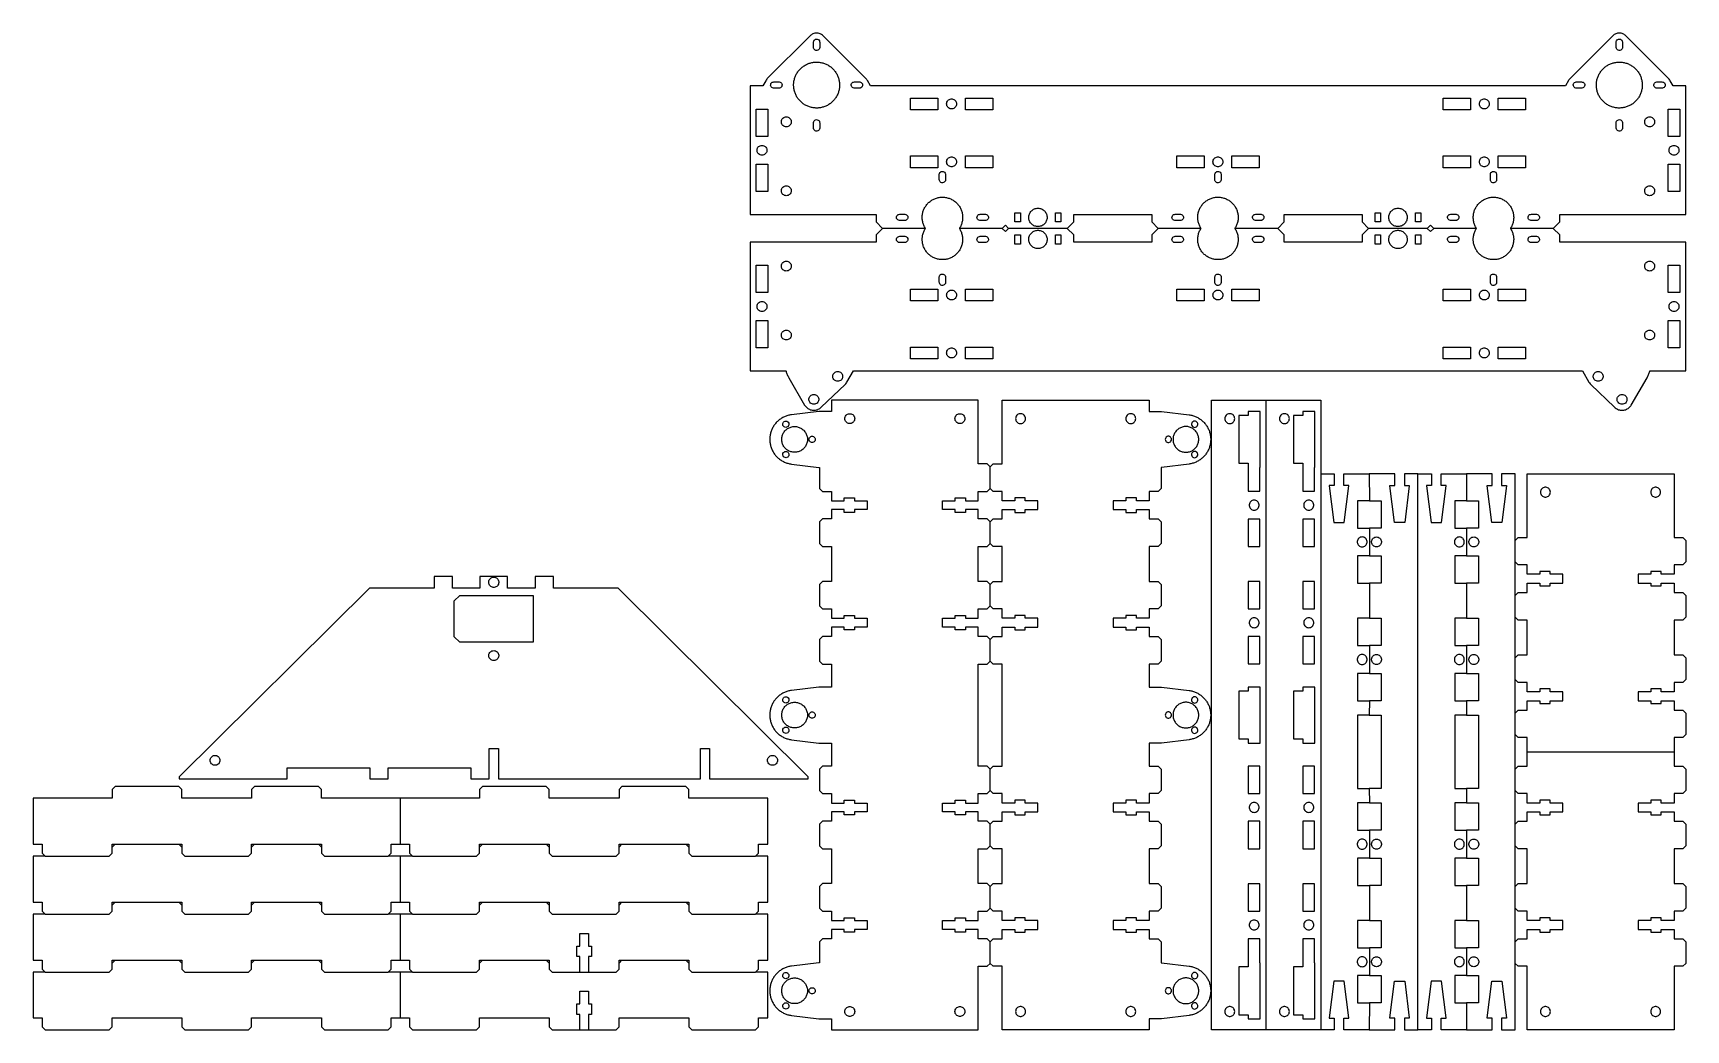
# Model space of a CAD drawing. Extents: x -110 to 790, y -991 to -449.
import ezdxf

# ---------------------------------------------------------------- set-up
doc = ezdxf.new("R2010")
doc.units = 0
doc.layers.add('Layer_1', color=7, linetype='CONTINUOUS')

msp = doc.modelspace()

# ---------------------------------------------------------------- linework, layer by layer
at = {"layer": 'Layer_1', "color": 7}
for points in [[(717.9398, -554.898931), (721.454793, -551.38422), (721.454793, -547.398932), (790.15279, -547.398932), (790.15279, -477.398931), (783.238797, -477.398931), (781.61379, -474.585909), (781.361794, -474.161729), (781.068791, -473.764614), (780.737772, -473.398713), (757.488785, -450.15252), (757.131774, -449.81242), (756.7418, -449.509621), (756.323772, -449.247019), (755.881784, -449.027419), (755.420774, -448.852819), (754.94379, -448.725119), (754.456787, -448.645519), (753.964789, -448.614821), (753.471775, -448.633222), (752.982797, -448.700718), (752.502794, -448.81652), (752.036788, -448.97952), (751.589776, -449.18802), (751.165794, -449.440121), (750.768792, -449.733118), (750.402778, -450.064219), (727.156783, -473.312607), (726.81679, -473.670126), (726.513796, -474.059734), (726.250793, -474.477508), (724.564797, -477.398931), (346.240772, -477.398931), (344.554776, -474.477508), (344.291774, -474.059734), (343.98878, -473.670126), (343.648787, -473.312607), (320.402786, -450.064219), (320.036786, -449.733118), (319.639784, -449.440121), (319.215784, -449.18802), (318.768784, -448.97952), (318.302784, -448.81652), (317.822783, -448.700718), (317.333786, -448.633219), (316.840786, -448.614818), (316.348785, -448.645519), (315.861785, -448.725119), (315.384784, -448.852819), (314.923786, -449.027419), (314.481786, -449.247019), (314.063784, -449.509621), (313.673784, -449.81242), (313.316784, -450.15252), (290.067786, -473.398713), (289.736784, -473.764614), (289.443784, -474.161729), (289.191785, -474.585909), (287.566786, -477.398931), (280.652785, -477.398931), (280.652785, -547.398932), (349.350776, -547.398932), (349.350776, -551.38422), (352.865769, -554.898931)], [(316.541785, -458.05402), (316.087786, -457.884921), (315.700786, -457.594921), (315.410785, -457.20752), (315.241785, -456.75422), (315.206784, -456.271519), (315.206784, -453.443119), (315.309784, -452.97032), (315.541784, -452.545621), (315.883784, -452.20352), (316.308785, -451.97162), (316.781784, -451.868719), (317.263786, -451.903221), (317.717786, -452.07232), (318.104786, -452.36232), (318.394786, -452.749721), (318.563783, -453.203021), (318.598785, -453.68572), (318.598785, -456.51412), (318.495785, -456.986921), (318.263784, -457.41162), (317.921784, -457.753719), (317.496786, -457.985621), (317.023784, -458.088519), (316.541785, -458.05402)], [(753.308792, -457.985621), (752.883794, -457.753719), (752.541797, -457.41162), (752.309782, -456.986921), (752.206799, -456.51412), (752.206799, -453.68572), (752.241794, -453.203021), (752.410789, -452.749721), (752.700772, -452.36232), (753.087784, -452.07232), (753.541795, -451.903221), (754.023774, -451.868719), (754.496778, -451.97162), (754.921777, -452.20352), (755.263774, -452.545621), (755.495788, -452.97032), (755.598771, -453.443119), (755.598771, -456.271519), (755.563776, -456.75422), (755.394781, -457.20752), (755.10477, -457.594921), (754.717786, -457.884921), (754.263776, -458.05402), (753.781796, -458.088519), (753.308792, -457.985621)], [(316.033785, -489.368653), (315.538784, -489.324231), (315.045785, -489.260167), (314.555785, -489.176572), (314.069784, -489.073533), (313.587785, -488.951274), (313.110784, -488.809937), (312.640786, -488.649776), (312.176784, -488.471045), (311.720783, -488.273997), (311.271785, -488.058972), (310.832785, -487.826308), (310.403785, -487.576344), (309.983785, -487.309503), (309.575784, -487.026237), (309.178785, -486.726912), (308.793783, -486.412065), (308.422785, -486.082175), (308.063785, -485.737751), (307.719784, -485.379357), (307.389784, -485.007586), (307.074785, -484.622945), (306.775784, -484.226112), (306.491784, -483.817709), (306.225784, -483.398326), (305.975786, -482.968699), (305.742783, -482.529477), (305.527784, -482.081336), (305.330784, -481.625011), (305.151785, -481.161207), (304.991784, -480.690658), (304.850786, -480.214126), (304.727785, -479.732344), (304.624785, -479.246075), (304.541784, -478.756109), (304.477784, -478.26318), (304.432784, -477.768106), (304.408795, -477.271677), (304.403789, -476.774627), (304.417784, -476.277831), (304.452785, -475.782023), (304.506786, -475.287909), (304.580784, -474.796334), (304.673785, -474.308118), (304.786784, -473.824022), (304.918785, -473.344724), (305.069785, -472.871127), (305.238785, -472.403823), (305.426785, -471.943719), (305.632784, -471.491419), (305.856784, -471.047619), (306.097785, -470.613121), (306.356783, -470.18852), (306.631783, -469.77452), (306.922786, -469.37182), (307.230783, -468.981021), (307.552785, -468.602719), (307.889786, -468.237619), (308.241785, -467.88612), (308.606786, -467.548921), (308.984786, -467.22642), (309.375785, -466.91932), (309.778784, -466.62792), (310.192784, -466.352821), (310.616784, -466.094421), (311.051784, -465.853019), (311.494786, -465.629121), (311.947786, -465.42302), (312.407786, -465.235119), (312.874784, -465.065619), (313.348785, -464.91482), (313.827784, -464.783019), (314.311784, -464.670319), (314.799786, -464.577019), (315.291784, -464.503218), (315.785785, -464.448919), (316.281785, -464.414321), (316.778784, -464.399504), (317.275786, -464.404514), (317.771786, -464.429214), (318.266784, -464.473619), (318.759784, -464.537618), (319.249784, -464.62132), (319.735784, -464.72432), (320.217783, -464.846519), (320.694784, -464.987921), (321.164786, -465.14802), (321.628793, -465.326819), (322.084779, -465.523821), (322.533795, -465.73892), (322.972792, -465.971519), (323.401769, -466.22152), (323.821772, -466.488319), (324.229781, -466.771619), (324.626783, -467.070921), (325.011791, -467.385819), (325.382772, -467.71572), (325.741787, -468.060119), (326.085787, -468.418521), (326.41579, -468.790321), (326.730778, -469.174919), (327.029792, -469.571721), (327.313793, -469.980119), (327.579787, -470.399521), (327.82978, -470.829119), (328.062782, -471.268421), (328.277779, -471.716519), (328.474798, -472.172819), (328.653784, -472.636629), (328.813776, -473.107234), (328.954774, -473.58371), (329.077794, -474.06552), (329.180777, -474.551817), (329.263779, -475.041726), (329.327787, -475.534627), (329.372773, -476.02973), (329.396762, -476.526131), (329.40187, -477.023209), (329.387674, -477.520033)], [(741.403784, -477.023209), (741.408864, -476.526131), (741.432768, -476.02973), (741.477782, -475.534627), (741.54179, -475.041726), (741.624792, -474.551817), (741.727775, -474.06552), (741.850796, -473.58371), (741.991794, -473.107234), (742.151786, -472.636629), (742.330771, -472.172819), (742.52779, -471.716519), (742.742787, -471.268421), (742.97579, -470.829119), (743.225782, -470.399521), (743.491777, -469.980119), (743.775777, -469.571721), (744.074791, -469.174919), (744.38978, -468.790321), (744.719782, -468.418521), (745.063783, -468.060119), (745.422798, -467.71572), (745.793779, -467.385819), (746.178786, -467.070921), (746.575788, -466.771619), (746.983797, -466.488319), (747.4038, -466.22152), (747.832778, -465.971519), (748.271774, -465.73892), (748.72079, -465.523821), (749.176776, -465.326819), (749.640778, -465.14802), (750.110791, -464.987921), (750.587775, -464.846519), (751.069782, -464.72432), (751.555797, -464.62132), (752.045791, -464.537618), (752.538777, -464.473619), (753.033795, -464.42922), (753.529772, -464.404525), (754.026794, -464.399524), (754.523787, -464.414335), (755.019792, -464.448919), (755.513794, -464.503218), (756.005792, -464.577019), (756.493783, -464.670319), (756.977794, -464.783019), (757.456781, -464.91482), (757.930774, -465.065619), (758.397795, -465.235119), (758.857789, -465.42302), (759.310784, -465.629121), (759.753788, -465.853019), (760.188777, -466.094421), (760.612788, -466.352821), (761.02678, -466.62792), (761.429793, -466.91932), (761.820784, -467.22642), (762.198792, -467.548921), (762.56379, -467.88612), (762.915778, -468.237619), (763.252779, -468.602719), (763.574795, -468.981021), (763.882784, -469.37182), (764.173783, -469.77452), (764.44878, -470.18852), (764.707776, -470.613121), (764.948794, -471.047619), (765.172793, -471.491419), (765.378787, -471.943719), (765.566776, -472.403823), (765.735798, -472.871127), (765.886787, -473.344724), (766.018783, -473.824022), (766.131784, -474.308118), (766.224777, -474.796334), (766.298775, -475.287909), (766.352793, -475.782023), (766.387788, -476.277831), (766.401899, -476.774627)], [(293.446784, -478.594594), (292.973786, -478.491752), (292.549783, -478.25985), (292.207784, -477.917712), (291.975786, -477.493024), (291.872786, -477.020217), (291.906785, -476.537532), (292.075786, -476.084227), (292.365786, -475.696821), (292.753785, -475.406809), (293.206786, -475.237814), (293.689783, -475.203214), (296.517786, -475.203214), (296.990784, -475.306112), (297.415786, -475.538014), (297.757785, -475.880124), (297.989783, -476.304812), (298.092783, -476.777619), (298.057785, -477.260303), (297.888784, -477.713637), (297.598784, -478.101015), (297.211784, -478.390999), (296.757785, -478.560078), (296.275786, -478.594594), (293.446784, -478.594594)], [(337.28778, -478.594594), (336.814776, -478.491752), (336.389777, -478.25985), (336.04778, -477.917712), (335.815794, -477.493024), (335.712782, -477.020217), (335.747778, -476.537532), (335.916773, -476.084227), (336.206784, -475.696821), (336.593796, -475.406809), (337.047778, -475.237814), (337.529786, -475.203214), (340.358781, -475.203214), (340.831786, -475.306112), (341.255796, -475.538014), (341.597793, -475.880124), (341.82978, -476.304812), (341.932791, -476.777619), (341.898783, -477.260303), (341.729788, -477.713637), (341.439777, -478.101015), (341.051778, -478.390999), (340.598783, -478.560078), (340.115788, -478.594594), (337.28778, -478.594594)], [(730.689782, -478.594594), (730.206786, -478.560078), (729.753792, -478.390999), (729.365792, -478.101015), (729.075781, -477.713637), (728.906786, -477.260303), (728.872778, -476.777619), (728.97579, -476.304812), (729.207776, -475.880124), (729.549773, -475.538014), (729.973784, -475.306112), (730.446788, -475.203214), (733.275784, -475.203214), (733.757791, -475.237814), (734.211774, -475.406809), (734.598785, -475.696821), (734.888797, -476.084227), (735.057791, -476.537532), (735.092787, -477.020217), (734.989776, -477.493024), (734.757789, -477.917712), (734.415792, -478.25985), (733.990794, -478.491752), (733.517789, -478.594594), (730.689782, -478.594594)], [(766.401786, -476.774627), (766.396706, -477.271677), (766.372802, -477.768106), (766.327788, -478.26318), (766.26378, -478.756109), (766.180778, -479.246075), (766.077795, -479.732344), (765.954775, -480.214126), (765.813776, -480.690658), (765.653785, -481.161207), (765.474799, -481.625011), (765.27778, -482.081336), (765.062783, -482.529477), (764.82978, -482.968699), (764.579788, -483.398326), (764.313794, -483.817709), (764.029793, -484.226112), (763.730779, -484.622945), (763.415791, -485.007586), (763.085788, -485.379357), (762.741788, -485.737751), (762.382773, -486.082175), (762.011792, -486.412065), (761.626784, -486.726912), (761.229782, -487.026237), (760.821773, -487.309503), (760.401798, -487.576344), (759.972792, -487.826308), (759.533796, -488.058972), (759.08478, -488.273997), (758.628794, -488.471045), (758.164792, -488.649776), (757.694779, -488.809937), (757.217796, -488.951274), (756.735788, -489.073533), (756.249773, -489.176572), (755.759779, -489.260167), (755.266793, -489.324231), (754.771776, -489.368653), (754.275798, -489.393488)], [(774.529786, -478.594594), (774.047779, -478.560078), (773.593796, -478.390999), (773.206785, -478.101015), (772.916774, -477.713637), (772.747779, -477.260303), (772.712783, -476.777619), (772.815794, -476.304812), (773.047781, -475.880124), (773.389778, -475.538014), (773.814776, -475.306112), (774.287781, -475.203214), (777.115789, -475.203214), (777.598784, -475.237814), (778.051779, -475.406809), (778.439778, -475.696821), (778.729789, -476.084227), (778.898784, -476.537532), (778.932792, -477.020217), (778.829781, -477.493024), (778.597794, -477.917712), (778.255797, -478.25985), (777.831786, -478.491752), (777.358782, -478.594594), (774.529786, -478.594594)], [(329.387787, -477.520033), (329.352792, -478.015869), (329.298774, -478.509983), (329.224776, -479.001502), (329.131784, -479.489718), (329.018782, -479.973842), (328.886786, -480.453083), (328.735769, -480.926709), (328.566775, -481.393984), (328.378786, -481.854147), (328.172792, -482.306465), (327.948793, -482.750259), (327.707775, -483.184769), (327.44878, -483.609344), (327.173782, -484.023307), (326.882783, -484.42601), (326.574794, -484.816832), (326.252778, -485.195122), (325.915777, -485.56029), (325.563789, -485.911741), (325.198791, -486.248968), (324.820783, -486.571407), (324.429792, -486.87855), (324.026779, -487.169888), (323.612787, -487.445026), (323.188776, -487.703457), (322.753787, -487.944813), (322.310783, -488.1687), (321.857788, -488.374807), (321.397794, -488.562711), (320.930784, -488.732213), (320.456786, -488.882977), (319.977784, -489.014803), (319.493785, -489.127494), (319.005786, -489.220797), (318.513785, -489.294654), (318.019786, -489.348897), (317.523786, -489.383469), (317.026784, -489.398427)], [(367.952777, -490.348923), (367.952777, -483.948914), (382.852784, -483.948914), (382.852784, -490.348923), (367.952777, -490.348923)], [(390.153788, -489.837396), (389.663794, -489.745843), (389.199792, -489.565841), (388.775781, -489.303544), (388.407792, -488.967897), (388.106774, -488.570274), (387.884778, -488.12425), (387.748775, -487.645037), (387.702772, -487.148919), (387.748775, -486.6528), (387.884778, -486.173587), (388.106774, -485.727563), (388.407792, -485.32994), (388.775781, -484.994293), (389.199792, -484.731996), (389.663794, -484.551994), (390.153788, -484.460441), (390.651797, -484.460441), (391.141791, -484.551994), (391.605793, -484.731996), (392.029775, -484.994293), (392.397793, -485.32994), (392.698783, -485.727563), (392.920779, -486.173587), (393.056782, -486.6528), (393.102784, -487.148919), (393.056782, -487.645037), (392.920779, -488.12425), (392.698783, -488.570274), (392.397793, -488.967897), (392.029775, -489.303544), (391.605793, -489.565841), (391.141791, -489.745843), (390.651797, -489.837396), (390.153788, -489.837396)], [(397.952773, -490.348923), (397.952773, -483.948914), (412.85278, -483.948914), (412.85278, -490.348923), (397.952773, -490.348923)], [(657.952789, -490.348923), (657.952789, -483.948914), (672.852796, -483.948914), (672.852796, -490.348923), (657.952789, -490.348923)], [(680.153772, -489.837396), (679.663778, -489.745843), (679.199776, -489.565841), (678.775794, -489.303544), (678.407776, -488.967897), (678.106786, -488.570274), (677.88479, -488.12425), (677.748787, -487.645037), (677.702785, -487.148919), (677.748787, -486.6528), (677.88479, -486.173587), (678.106786, -485.727563), (678.407776, -485.32994), (678.775794, -484.994293), (679.199776, -484.731996), (679.663778, -484.551994), (680.153772, -484.460441), (680.651782, -484.460441), (681.141776, -484.551994), (681.605777, -484.731996), (682.029788, -484.994293), (682.397778, -485.32994), (682.698796, -485.727563), (682.920792, -486.173587), (683.056795, -486.6528), (683.102797, -487.148919), (683.056795, -487.645037), (682.920792, -488.12425), (682.698796, -488.570274), (682.397778, -488.967897), (682.029788, -489.303544), (681.605777, -489.565841), (681.141776, -489.745843), (680.651782, -489.837396), (680.153772, -489.837396)], [(687.952786, -490.348923), (687.952786, -483.948914), (702.852793, -483.948914), (702.852793, -490.348923), (687.952786, -490.348923)], [(753.281783, -489.383469), (752.785778, -489.348897), (752.291776, -489.294654), (751.799778, -489.220797), (751.311788, -489.127494), (750.827776, -489.014803), (750.348789, -488.882977), (749.874797, -488.732213), (749.407775, -488.562711), (748.947781, -488.374807), (748.494786, -488.1687), (748.051782, -487.944813), (747.616793, -487.703457), (747.192782, -487.445026), (746.778791, -487.169888), (746.375777, -486.87855), (745.984787, -486.571407), (745.606778, -486.248968), (745.24178, -485.911741), (744.889793, -485.56029), (744.552791, -485.195122), (744.230776, -484.816832), (743.922786, -484.42601), (743.631787, -484.023307), (743.35679, -483.609344), (743.097794, -483.184769), (742.856777, -482.750259), (742.632777, -482.306465), (742.426783, -481.854147), (742.238795, -481.393984), (742.0698, -480.926709), (741.918783, -480.453083), (741.786788, -479.973842), (741.673786, -479.489718), (741.580794, -479.001502), (741.506795, -478.509983), (741.452778, -478.015869), (741.417782, -477.520033), (741.403671, -477.023209)], [(283.952784, -504.848909), (283.952784, -489.948902), (290.352785, -489.948902), (290.352785, -504.848909), (283.952784, -504.848909)], [(299.906783, -499.552924), (299.427785, -499.416611), (298.981783, -499.19453), (298.583785, -498.894217), (298.247785, -498.52603), (297.985784, -498.102415), (297.805786, -497.63782), (297.714783, -497.148024), (297.714783, -496.649789), (297.805786, -496.16002), (297.985784, -495.695398), (298.247785, -495.27181), (298.583785, -494.903595), (298.981783, -494.603339), (299.427785, -494.38123), (299.906783, -494.244888), (300.402786, -494.198914), (300.898786, -494.244888), (301.377785, -494.38123), (301.823784, -494.603339), (302.221785, -494.903595), (302.557784, -495.27181), (302.819785, -495.695398), (302.999784, -496.16002), (303.090783, -496.649789), (303.090783, -497.148024), (302.999784, -497.63782), (302.819785, -498.102415), (302.557784, -498.52603), (302.221785, -498.894217), (301.823784, -499.19453), (301.377785, -499.416611), (300.898786, -499.552924), (300.402786, -499.598926), (299.906783, -499.552924)], [(316.529785, -489.393347), (316.033785, -489.368512)], [(317.026784, -489.398286), (316.529785, -489.393488)], [(753.778777, -489.398286), (753.281783, -489.383328)], [(754.275798, -489.393347), (753.778777, -489.398145)], [(769.906789, -499.552924), (769.427773, -499.416611), (768.981777, -499.19453), (768.583788, -498.894217), (768.247774, -498.52603), (767.985787, -498.102415), (767.805786, -497.63782), (767.714797, -497.148024), (767.714797, -496.649789), (767.805786, -496.16002), (767.985787, -495.695398), (768.247774, -495.27181), (768.583788, -494.903595), (768.981777, -494.603339), (769.427773, -494.38123), (769.906789, -494.244888), (770.402794, -494.198914), (770.8988, -494.244888), (771.377788, -494.38123), (771.823783, -494.603339), (772.221773, -494.903595), (772.557787, -495.27181), (772.819774, -495.695398), (772.999775, -496.16002), (773.090792, -496.649789), (773.090792, -497.148024), (772.999775, -497.63782), (772.819774, -498.102415), (772.557787, -498.52603), (772.221773, -498.894217), (771.823783, -499.19453), (771.377788, -499.416611), (770.8988, -499.552924), (770.402794, -499.598926), (769.906789, -499.552924)], [(780.452784, -504.848909), (780.452784, -489.948902), (786.852794, -489.948902), (786.852794, -504.848909), (780.452784, -504.848909)], [(316.541785, -501.894606), (316.087786, -501.725527), (315.700786, -501.435515), (315.410785, -501.048109), (315.241785, -500.594832), (315.206784, -500.112119), (315.206784, -497.283716), (315.309784, -496.810909), (315.541784, -496.386249), (315.883784, -496.044083), (316.308785, -495.812181), (316.781784, -495.709339), (317.263786, -495.743855), (317.717786, -495.912963), (318.104786, -496.202918), (318.394786, -496.590268), (318.563783, -497.043658), (318.598785, -497.526314), (318.598785, -500.354717), (318.495785, -500.827524), (318.263784, -501.252212), (317.921784, -501.594322), (317.496786, -501.826224), (317.023784, -501.929122), (316.541785, -501.894606)], [(753.308792, -501.826224), (752.883794, -501.594322), (752.541797, -501.252212), (752.309782, -500.827524), (752.206799, -500.354717), (752.206799, -497.526314), (752.241794, -497.043658), (752.410789, -496.590268), (752.700772, -496.202918), (753.087784, -495.912963), (753.541795, -495.743855), (754.023774, -495.709339), (754.496778, -495.812181), (754.921777, -496.044083), (755.263774, -496.386249), (755.495788, -496.810909), (755.598771, -497.283716), (755.598771, -500.112119), (755.563776, -500.594832), (755.394781, -501.048109), (755.10477, -501.435515), (754.717786, -501.725527), (754.263776, -501.894606), (753.781796, -501.929122), (753.308792, -501.826224)], [(286.656786, -515.052907), (286.177784, -514.916622), (285.731786, -514.694513), (285.333785, -514.394229), (284.997785, -514.026013), (284.735784, -513.602426), (284.555785, -513.137832), (284.464786, -512.648007), (284.464786, -512.149828), (284.555785, -511.660031), (284.735784, -511.195409), (284.997785, -510.771822), (285.333785, -510.403606), (285.731786, -510.103322), (286.177784, -509.881213), (286.656786, -509.744928), (287.152786, -509.698926), (287.648786, -509.744928), (288.127785, -509.881213), (288.573783, -510.103322), (288.971784, -510.403606), (289.307784, -510.771822), (289.569785, -511.195409), (289.749783, -511.660031), (289.840783, -512.149828), (289.840783, -512.648007), (289.749783, -513.137832), (289.569785, -513.602426), (289.307784, -514.026013), (288.971784, -514.394229), (288.573783, -514.694513), (288.127785, -514.916622), (287.648786, -515.052907), (287.152786, -515.098909), (286.656786, -515.052907)], [(783.156784, -515.052907), (782.677796, -514.916622), (782.231772, -514.694513), (781.833782, -514.394229), (781.497797, -514.026013), (781.235782, -513.602426), (781.05578, -513.137832), (780.964792, -512.648007), (780.964792, -512.149828), (781.05578, -511.660031), (781.235782, -511.195409), (781.497797, -510.771822), (781.833782, -510.403606), (782.231772, -510.103322), (782.677796, -509.881213), (783.156784, -509.744928), (783.652789, -509.698926), (784.148795, -509.744928), (784.627782, -509.881213), (785.073778, -510.103322), (785.471796, -510.403606), (785.807782, -510.771822), (786.069797, -511.195409), (786.24977, -511.660031), (786.340786, -512.149828), (786.340786, -512.648007), (786.24977, -513.137832), (786.069797, -513.602426), (785.807782, -514.026013), (785.471796, -514.394229), (785.073778, -514.694513), (784.627782, -514.916622), (784.148795, -515.052907), (783.652789, -515.098909), (783.156784, -515.052907)], [(283.952784, -534.848933), (283.952784, -519.948926), (290.352785, -519.948926), (290.352785, -534.848933), (283.952784, -534.848933)], [(367.952777, -521.848931), (367.952777, -515.448921), (382.852784, -515.448921), (382.852784, -521.848931), (367.952777, -521.848931)], [(390.153788, -521.337431), (389.663794, -521.245822), (389.199792, -521.065821), (388.775781, -520.803523), (388.407792, -520.467933), (388.106774, -520.07031), (387.884778, -519.62423), (387.748775, -519.145016), (387.702772, -518.648926), (387.748775, -518.152808), (387.884778, -517.67351), (388.106774, -517.227514), (388.407792, -516.829919), (388.775781, -516.494329), (389.199792, -516.232031), (389.663794, -516.05203), (390.153788, -515.960421), (390.651797, -515.960421), (391.141791, -516.05203), (391.605793, -516.232031), (392.029775, -516.494329), (392.397793, -516.829919), (392.698783, -517.227514), (392.920779, -517.67351), (393.056782, -518.152808), (393.102784, -518.648926), (393.056782, -519.145016), (392.920779, -519.62423), (392.698783, -520.07031), (392.397793, -520.467933), (392.029775, -520.803523), (391.605793, -521.065821), (391.141791, -521.245822), (390.651797, -521.337431), (390.153788, -521.337431)], [(397.952773, -521.848931), (397.952773, -515.448921), (412.85278, -515.448921), (412.85278, -521.848931), (397.952773, -521.848931)], [(512.952797, -521.848931), (512.952797, -515.448921), (527.852804, -515.448921), (527.852804, -521.848931), (512.952797, -521.848931)], [(535.153667, -521.337431), (534.663899, -521.245822), (534.199304, -521.065821), (533.775689, -520.803523), (533.407474, -520.467933), (533.107217, -520.07031), (532.885108, -519.62423), (532.748767, -519.145016), (532.702793, -518.648926), (532.748767, -518.152808), (532.885108, -517.67351), (533.107217, -517.227514), (533.407474, -516.829919), (533.775689, -516.494329), (534.199304, -516.232031), (534.663899, -516.05203), (535.153667, -515.960421), (535.651902, -515.960421), (536.141671, -516.05203), (536.606265, -516.232031), (537.02988, -516.494329), (537.398096, -516.829919), (537.698352, -517.227514), (537.920461, -517.67351), (538.056802, -518.152808), (538.102776, -518.648926), (538.056802, -519.145016), (537.920461, -519.62423), (537.698352, -520.07031), (537.398096, -520.467933), (537.02988, -520.803523), (536.606265, -521.065821), (536.141671, -521.245822), (535.651902, -521.337431), (535.153667, -521.337431)], [(542.952765, -521.848931), (542.952765, -515.448921), (557.852772, -515.448921), (557.852772, -521.848931), (542.952765, -521.848931)], [(657.952789, -521.848931), (657.952789, -515.448921), (672.852796, -515.448921), (672.852796, -521.848931), (657.952789, -521.848931)], [(680.153772, -521.337431), (679.663778, -521.245822), (679.199776, -521.065821), (678.775794, -520.803523), (678.407776, -520.467933), (678.106786, -520.07031), (677.88479, -519.62423), (677.748787, -519.145016), (677.702785, -518.648926), (677.748787, -518.152808), (677.88479, -517.67351), (678.106786, -517.227514), (678.407776, -516.829919), (678.775794, -516.494329), (679.199776, -516.232031), (679.663778, -516.05203), (680.153772, -515.960421), (680.651782, -515.960421), (681.141776, -516.05203), (681.605777, -516.232031), (682.029788, -516.494329), (682.397778, -516.829919), (682.698796, -517.227514), (682.920792, -517.67351), (683.056795, -518.152808), (683.102797, -518.648926), (683.056795, -519.145016), (682.920792, -519.62423), (682.698796, -520.07031), (682.397778, -520.467933), (682.029788, -520.803523), (681.605777, -521.065821), (681.141776, -521.245822), (680.651782, -521.337431), (680.153772, -521.337431)], [(687.952786, -521.848931), (687.952786, -515.448921), (702.852793, -515.448921), (702.852793, -521.848931), (687.952786, -521.848931)], [(780.452784, -534.848933), (780.452784, -519.948926), (786.852794, -519.948926), (786.852794, -534.848933), (780.452784, -534.848933)], [(385.041784, -530.053921), (384.587773, -529.884814), (384.20079, -529.594915), (383.910778, -529.207509), (383.741784, -528.754231), (383.706788, -528.271519), (383.706788, -525.443116), (383.809771, -524.970309), (384.041786, -524.545621), (384.383783, -524.203511), (384.808781, -523.971609), (385.281786, -523.868711), (385.763793, -523.903227), (386.217776, -524.072334), (386.604787, -524.362317), (386.89477, -524.749724), (387.063793, -525.203029), (387.098789, -525.685629), (387.098789, -528.514117), (386.995778, -528.986924), (386.763791, -529.411612), (386.421794, -529.753721), (385.996796, -529.985623), (385.523791, -530.088522), (385.041784, -530.053921)], [(535.041427, -530.053921), (534.588066, -529.884814), (534.200716, -529.594915), (533.910732, -529.207509), (533.741625, -528.754231), (533.707137, -528.271519), (533.707137, -525.443116), (533.809979, -524.970309), (534.041853, -524.545621), (534.384019, -524.203511), (534.808707, -523.971609), (535.281514, -523.868711), (535.764142, -523.903227), (536.217504, -524.072334), (536.604854, -524.362317), (536.894837, -524.749724), (537.063945, -525.203029), (537.098432, -525.685629), (537.098432, -528.514117), (536.99559, -528.986924), (536.763717, -529.411612), (536.42155, -529.753721), (535.996862, -529.985623), (535.524056, -530.088522), (535.041427, -530.053921)], [(685.041776, -530.053921), (684.587794, -529.884814), (684.200782, -529.594915), (683.910799, -529.207509), (683.741776, -528.754231), (683.706781, -528.271519), (683.706781, -525.443116), (683.809792, -524.970309), (684.041778, -524.545621), (684.383775, -524.203511), (684.808774, -523.971609), (685.281778, -523.868711), (685.763786, -523.903227), (686.217796, -524.072334), (686.60478, -524.362317), (686.894791, -524.749724), (687.063786, -525.203029), (687.098781, -525.685629), (687.098781, -528.514117), (686.995798, -528.986924), (686.763784, -529.411612), (686.421787, -529.753721), (685.996788, -529.985623), (685.523784, -530.088522), (685.041776, -530.053921)], [(299.906783, -537.052919), (299.427785, -536.916606), (298.981783, -536.694525), (298.583785, -536.394213), (298.247785, -536.026026), (297.985784, -535.60241), (297.805786, -535.137816), (297.714783, -534.648019), (297.714783, -534.149812), (297.805786, -533.660016), (297.985784, -533.195421), (298.247785, -532.771834), (298.583785, -532.403619), (298.981783, -532.103306), (299.427785, -531.881225), (299.906783, -531.744912), (300.402786, -531.69891), (300.898786, -531.744912), (301.377785, -531.881225), (301.823784, -532.103306), (302.221785, -532.403619), (302.557784, -532.771834), (302.819785, -533.195421), (302.999784, -533.660016), (303.090783, -534.149812), (303.090783, -534.648019), (302.999784, -535.137816), (302.819785, -535.60241), (302.557784, -536.026026), (302.221785, -536.394213), (301.823784, -536.694525), (301.377785, -536.916606), (300.898786, -537.052919), (300.402786, -537.098922), (299.906783, -537.052919)], [(374.416794, -548.339833), (374.453794, -547.843912), (374.512778, -547.350221), (374.593776, -546.859718), (374.696787, -546.373308), (374.821783, -545.892119), (374.968793, -545.417111), (375.136772, -544.94913), (375.325776, -544.489221), (375.53479, -544.038427), (375.764772, -543.597427), (376.013777, -543.16732), (376.282791, -542.748926), (376.569783, -542.343119), (376.874781, -541.950632), (377.197784, -541.572426), (377.536789, -541.209121), (377.892784, -540.861508), (378.263794, -540.530433), (378.648773, -540.21632), (379.047779, -539.920015), (379.460783, -539.642026), (379.884794, -539.383031), (380.320799, -539.143424), (380.766794, -538.923714), (381.221793, -538.724409), (381.685795, -538.545819), (382.157783, -538.388508), (382.635783, -538.252618), (383.119794, -538.138431), (383.608772, -538.046229), (384.100798, -537.976209), (384.595788, -537.928627), (385.091794, -537.903227), (385.588787, -537.900489), (386.08578, -537.919991)], [(386.08578, -537.920132), (386.581786, -537.962211), (387.0748, -538.026727), (387.563778, -538.113313), (388.048777, -538.222025), (388.52878, -538.352525), (389.002773, -538.504529), (389.468778, -538.677814), (389.92578, -538.871926), (390.374796, -539.086613), (390.812777, -539.321224), (391.239779, -539.575506), (391.655774, -539.84881), (392.0578, -540.140628), (392.446787, -540.450226), (392.821776, -540.777209), (393.18079, -541.120729), (393.524791, -541.480111), (393.851774, -541.854733), (394.160779, -542.24372), (394.452794, -542.646225), (394.725788, -543.061628), (394.980776, -543.488913), (395.214794, -543.927232), (395.429791, -544.375627), (395.623791, -544.833306), (395.796793, -545.299425), (395.948798, -545.772711), (396.079777, -546.252517), (396.188771, -546.737714), (396.274793, -547.227228), (396.339788, -547.720214), (396.381783, -548.215627), (396.400692, -548.712423), (396.397954, -549.209613)], [(524.416974, -548.339833), (524.453494, -547.843912), (524.512394, -547.350221), (524.593476, -546.859718), (524.696685, -546.373308), (524.821681, -545.892119), (524.96838, -545.417111), (525.136387, -544.94913), (525.325391, -544.489221), (525.534885, -544.038427), (525.764614, -543.597427), (526.014013, -543.16732), (526.282604, -542.748926), (526.569822, -542.343119), (526.875102, -541.950632), (527.197766, -541.572426), (527.537223, -541.209121), (527.892738, -540.861508), (528.263607, -540.530433), (528.649038, -540.21632), (529.048269, -539.920015), (529.460483, -539.642026), (529.88486, -539.383031), (530.320499, -539.143424), (530.766494, -538.923714), (531.222001, -538.724409), (531.686031, -538.545819), (532.157652, -538.388508), (532.635906, -538.252618), (533.119804, -538.138431), (533.608388, -538.046229), (534.10064, -537.976209), (534.595516, -537.928627), (535.092058, -537.903227), (535.589221, -537.900489), (536.086016, -537.919991)], [(536.086016, -537.920132), (536.581429, -537.962211), (537.074443, -538.026727), (537.564014, -538.113313), (538.049182, -538.222025), (538.528932, -538.352525), (539.002303, -538.504529), (539.468337, -538.677814), (539.926045, -538.871926), (540.374524, -539.086613), (540.812815, -539.321224), (541.240072, -539.575506), (541.655418, -539.84881), (542.05798, -540.140628), (542.446967, -540.450226), (542.821532, -540.777209), (543.180942, -541.120729), (543.524491, -541.480111), (543.851417, -541.854733), (544.1611, -542.24372), (544.452861, -542.646225), (544.726165, -543.061628), (544.980419, -543.488913), (545.215115, -543.927232), (545.429773, -544.375627), (545.623886, -544.833306), (545.797198, -545.299425), (545.949175, -545.772711), (546.079675, -546.252517), (546.188387, -546.737714), (546.274972, -547.227228), (546.339488, -547.720214), (546.381483, -548.215627), (546.401239, -548.712423), (546.39836, -549.209613), (546.372988, -549.706212), (546.325377, -550.201117), (546.255386, -550.693312), (546.163297, -551.181923), (546.049082, -551.665822), (545.913192, -552.144019), (545.755796, -552.615725), (545.577291, -553.079727), (545.377986, -553.535233), (545.158304, -553.981229), (544.918697, -554.416811), (544.659617, -554.841217), (544.620727, -554.898931)], [(674.416787, -548.339833), (674.453786, -547.843912), (674.512799, -547.350221), (674.593797, -546.859718), (674.69678, -546.373308), (674.821776, -545.892119), (674.968786, -545.417111), (675.136792, -544.94913), (675.325797, -544.489221), (675.534782, -544.038427), (675.764793, -543.597427), (676.01377, -543.16732), (676.282784, -542.748926), (676.569776, -542.343119), (676.874773, -541.950632), (677.197777, -541.572426), (677.536782, -541.209121), (677.892777, -540.861508), (678.263786, -540.530433), (678.648794, -540.21632), (679.047772, -539.920015), (679.460776, -539.642026), (679.884786, -539.383031), (680.320791, -539.143424), (680.766787, -538.923714), (681.221786, -538.724409), (681.685787, -538.545819), (682.157776, -538.388508), (682.635776, -538.252618), (683.119787, -538.138431), (683.608793, -538.046229), (684.100791, -537.976209), (684.595781, -537.928627), (685.091786, -537.903227), (685.58878, -537.900489), (686.085773, -537.919991)], [(686.085773, -537.920132), (686.581778, -537.962211), (687.074792, -538.026727), (687.563799, -538.113313), (688.048798, -538.222025), (688.528773, -538.352525), (689.002794, -538.504529), (689.468799, -538.677814), (689.925773, -538.871926), (690.374789, -539.086613), (690.812798, -539.321224), (691.2398, -539.575506), (691.655795, -539.84881), (692.057793, -540.140628), (692.44678, -540.450226), (692.821796, -540.777209), (693.180783, -541.120729), (693.524784, -541.480111), (693.851795, -541.854733), (694.1608, -542.24372), (694.452787, -542.646225), (694.72578, -543.061628), (694.980796, -543.488913), (695.214787, -543.927232), (695.429784, -544.375627), (695.623783, -544.833306), (695.796786, -545.299425), (695.94879, -545.772711), (696.07977, -546.252517), (696.188792, -546.737714), (696.274785, -547.227228), (696.339781, -547.720214), (696.381776, -548.215627), (696.400685, -548.712423), (696.397947, -549.209613)], [(769.906789, -537.052919), (769.427773, -536.916606), (768.981777, -536.694525), (768.583788, -536.394213), (768.247774, -536.026026), (767.985787, -535.60241), (767.805786, -535.137816), (767.714797, -534.648019), (767.714797, -534.149812), (767.805786, -533.660016), (767.985787, -533.195421), (768.247774, -532.771834), (768.583788, -532.403619), (768.981777, -532.103306), (769.427773, -531.881225), (769.906789, -531.744912), (770.402794, -531.69891), (770.8988, -531.744912), (771.377788, -531.881225), (771.823783, -532.103306), (772.221773, -532.403619), (772.557787, -532.771834), (772.819774, -533.195421), (772.999775, -533.660016), (773.090792, -534.149812), (773.090792, -534.648019), (772.999775, -535.137816), (772.819774, -535.60241), (772.557787, -536.026026), (772.221773, -536.394213), (771.823783, -536.694525), (771.377788, -536.916606), (770.8988, -537.052919), (770.402794, -537.098922), (769.906789, -537.052919)], [(361.946777, -550.594619), (361.473773, -550.491721), (361.04979, -550.259819), (360.707794, -549.917709), (360.475779, -549.493021), (360.372796, -549.020214), (360.406775, -548.537529), (360.575798, -548.084224), (360.865782, -547.696818), (361.253781, -547.406806), (361.706776, -547.237727), (362.189799, -547.203211), (365.017778, -547.203211), (365.490783, -547.306109), (365.915781, -547.538011), (366.257778, -547.880121), (366.489793, -548.304809), (366.592776, -548.777616), (366.55778, -549.260329), (366.388786, -549.713634), (366.098774, -550.101012), (365.711791, -550.391024), (365.25778, -550.560019), (364.775773, -550.594619), (361.946777, -550.594619)], [(375.949797, -554.524027), (375.705788, -554.091127), (375.480772, -553.647614), (375.275794, -553.194422), (375.092773, -552.732424), (374.92979, -552.262609), (374.788792, -551.785907), (374.668791, -551.303307), (374.570775, -550.815825), (374.495788, -550.324419), (374.441799, -549.830107), (374.411771, -549.333932), (374.40274, -548.836713), (374.416907, -548.339833)], [(405.78777, -550.594619), (405.314794, -550.491721), (404.889795, -550.259819), (404.54777, -549.917709), (404.315784, -549.493021), (404.212772, -549.020214), (404.247796, -548.537529), (404.416791, -548.084224), (404.706774, -547.696818), (405.093786, -547.406806), (405.547796, -547.237727), (406.029776, -547.203211), (408.858771, -547.203211), (409.331776, -547.306109), (409.755786, -547.538011), (410.097783, -547.880121), (410.32977, -548.304809), (410.432781, -548.777616), (410.398773, -549.260329), (410.229778, -549.713634), (409.939795, -550.101012), (409.551796, -550.391024), (409.098773, -550.560019), (408.615778, -550.594619), (405.78777, -550.594619)], [(424.902794, -551.398924), (424.902794, -546.398934), (427.902788, -546.398934), (427.902788, -551.398924), (424.902794, -551.398924)], [(437.153581, -553.892724), (436.657575, -553.84311), (436.168992, -553.744332), (435.692686, -553.597407), (435.233792, -553.403718), (434.795784, -553.165325), (434.383796, -552.884627), (434.00178, -552.56422), (433.6538, -552.207321), (433.342791, -551.817629), (433.072789, -551.398924), (432.844781, -550.955327), (432.662776, -550.491326), (432.527789, -550.01152), (432.441796, -549.520622), (432.404797, -549.023516), (432.416932, -548.525225)], [(432.416791, -548.525225), (432.478796, -548.030715), (432.589794, -547.544728), (432.748798, -547.072232), (432.953776, -546.617826), (433.20278, -546.186223), (433.49378, -545.781432), (433.823782, -545.407713), (434.18878, -545.068708), (434.585782, -544.767718), (435.011796, -544.507819), (435.460586, -544.291524), (435.92899, -544.121006), (436.412098, -543.998013), (436.905, -543.923732), (437.402783, -543.898897), (437.900595, -543.923761), (438.393496, -543.998013), (438.876576, -544.121006), (439.34498, -544.291524), (439.79408, -544.507819), (440.219389, -544.767718), (440.616673, -545.068708), (440.982095, -545.407713), (441.311984, -545.781432), (441.602899, -546.186223), (441.852186, -546.617826), (442.057192, -547.072232), (442.215886, -547.544728), (442.326799, -548.030715), (442.388775, -548.525225), (442.401193, -549.023516), (442.363996, -549.520622), (442.277382, -550.01152), (442.142395, -550.491326), (441.960277, -550.955327), (441.73289, -551.398924), (441.462493, -551.817629), (441.151682, -552.207321), (440.803674, -552.56422), (440.421799, -552.884627), (440.00998, -553.165325), (439.572197, -553.403718), (439.11288, -553.597407), (438.636574, -553.744332), (438.147991, -553.84311), (437.651985, -553.892724), (437.153581, -553.892724)], [(446.902778, -551.398924), (446.902778, -546.398934), (449.902772, -546.398934), (449.902772, -551.398924), (446.902778, -551.398924)], [(453.388076, -554.898931), (456.902786, -551.38422), (456.902786, -547.398932), (499.350787, -547.398932), (499.350787, -551.38422), (502.865498, -554.898931)], [(511.946985, -550.594619), (511.474178, -550.491721), (511.04949, -550.259819), (510.707381, -549.917709), (510.475479, -549.493021), (510.37258, -549.020214), (510.407096, -548.537529), (510.576176, -548.084224), (510.866187, -547.696818), (511.253594, -547.406806), (511.706899, -547.237727), (512.189584, -547.203211), (515.017986, -547.203211), (515.490793, -547.306109), (515.915481, -547.538011), (516.257591, -547.880121), (516.489493, -548.304809), (516.592391, -548.777616), (516.557876, -549.260329), (516.388796, -549.713634), (516.098785, -550.101012), (515.711378, -550.391024), (515.258073, -550.560019), (514.775388, -550.594619), (511.946985, -550.594619)], [(526.18456, -554.898931), (525.949864, -554.524027), (525.705319, -554.091127), (525.480613, -553.647614), (525.276172, -553.194422), (525.092388, -552.732424), (524.929687, -552.262609), (524.788379, -551.785907), (524.668773, -551.303307), (524.571096, -550.815825), (524.495573, -550.324419), (524.44229, -549.830107), (524.411386, -549.333932), (524.40292, -548.836713), (524.417087, -548.339833)], [(555.787583, -550.594619), (555.314776, -550.491721), (554.890088, -550.259819), (554.547978, -549.917709), (554.316076, -549.493021), (554.213178, -549.020214), (554.247694, -548.537529), (554.416773, -548.084224), (554.706785, -547.696818), (555.094191, -547.406806), (555.547496, -547.237727), (556.030181, -547.203211), (558.858584, -547.203211), (559.331391, -547.306109), (559.756079, -547.538011), (560.098189, -547.880121), (560.330091, -548.304809), (560.432989, -548.777616), (560.398473, -549.260329), (560.229394, -549.713634), (559.939382, -550.101012), (559.551976, -550.391024), (559.09867, -550.560019), (558.615986, -550.594619), (555.787583, -550.594619)], [(567.940072, -554.898931), (571.454783, -551.38422), (571.454783, -547.398932), (613.902783, -547.398932), (613.902783, -551.38422), (617.417494, -554.898931)], [(620.902797, -551.398924), (620.902797, -546.398934), (623.902791, -546.398934), (623.902791, -551.398924), (620.902797, -551.398924)], [(633.153584, -553.892724), (632.657578, -553.84311), (632.168995, -553.744332), (631.692689, -553.597407), (631.233372, -553.403718), (630.795589, -553.165325), (630.383799, -552.884627), (630.001896, -552.56422), (629.653887, -552.207321), (629.343076, -551.817629), (629.072679, -551.398924), (628.845292, -550.955327), (628.663174, -550.491326), (628.528188, -550.01152), (628.441574, -549.520622), (628.404377, -549.023516), (628.416794, -548.525225), (628.478799, -548.030715), (628.589684, -547.544728), (628.748377, -547.072232), (628.953384, -546.617826), (629.202699, -546.186223), (629.493585, -545.781432), (629.823475, -545.407713), (630.188896, -545.068708), (630.58618, -544.767718), (631.011489, -544.507819), (631.460589, -544.291524), (631.928994, -544.121006), (632.412073, -543.998013), (632.904974, -543.923732), (633.402786, -543.898897), (633.900598, -543.923761), (634.393471, -543.998013), (634.876579, -544.121006), (635.344983, -544.291524), (635.793773, -544.507819), (636.219787, -544.767718), (636.616789, -545.068708), (636.981787, -545.407713), (637.31179, -545.781432), (637.602789, -546.186223), (637.851794, -546.617826), (638.056772, -547.072232), (638.215776, -547.544728), (638.326774, -548.030715), (638.388778, -548.525225), (638.400914, -549.023516)], [(642.902781, -551.398924), (642.902781, -546.398934), (645.902775, -546.398934), (645.902775, -551.398924), (642.902781, -551.398924)], [(661.946798, -550.594619), (661.473794, -550.491721), (661.049783, -550.259819), (660.707786, -549.917709), (660.4758, -549.493021), (660.372788, -549.020214), (660.406796, -548.537529), (660.575791, -548.084224), (660.865774, -547.696818), (661.253773, -547.406806), (661.706796, -547.237727), (662.189792, -547.203211), (665.017799, -547.203211), (665.490776, -547.306109), (665.915774, -547.538011), (666.257799, -547.880121), (666.489786, -548.304809), (666.592797, -548.777616), (666.557773, -549.260329), (666.388778, -549.713634), (666.098795, -550.101012), (665.711784, -550.391024), (665.257773, -550.560019), (664.775794, -550.594619), (661.946798, -550.594619)], [(676.184796, -554.898931), (675.94979, -554.524027), (675.705781, -554.091127), (675.480793, -553.647614), (675.275787, -553.194422), (675.092794, -552.732424), (674.929782, -552.262609), (674.788784, -551.785907), (674.668783, -551.303307), (674.570796, -550.815825), (674.495781, -550.324419), (674.441792, -549.830107), (674.411792, -549.333932), (674.402761, -548.836713), (674.4169, -548.339833)], [(705.787791, -550.594619), (705.314786, -550.491721), (704.889788, -550.259819), (704.547791, -549.917709), (704.315776, -549.493021), (704.212793, -549.020214), (704.247789, -548.537529), (704.416784, -548.084224), (704.706795, -547.696818), (705.093778, -547.406806), (705.547789, -547.237727), (706.029796, -547.203211), (708.858792, -547.203211), (709.331796, -547.306109), (709.755779, -547.538011), (710.097776, -547.880121), (710.329791, -548.304809), (710.432774, -548.777616), (710.398794, -549.260329), (710.229771, -549.713634), (709.939788, -550.101012), (709.551789, -550.391024), (709.098794, -550.560019), (708.615799, -550.594619), (705.787791, -550.594619)], [(384.719799, -571.873887), (384.223799, -571.831807), (383.730799, -571.767291), (383.241798, -571.680706), (382.756799, -571.571994), (382.276798, -571.441494), (381.802798, -571.289489), (381.336798, -571.116205), (380.879798, -570.922092), (380.430797, -570.707406), (379.992799, -570.472794), (379.565797, -570.218512), (379.149799, -569.945208), (378.747799, -569.65339), (378.358798, -569.343793), (377.983798, -569.01681), (377.624797, -568.673289), (377.280799, -568.313907), (376.953799, -567.939286), (376.644797, -567.550299), (376.352799, -567.147793), (376.0798, -566.73239), (375.824798, -566.305106), (375.590799, -565.866787), (375.375799, -565.418392), (375.181797, -564.960712), (375.008797, -564.494594), (374.856798, -564.021307), (374.725799, -563.541501), (374.616799, -563.056305), (374.530798, -562.56679), (374.465799, -562.073805), (374.423799, -561.578392), (374.404805, -561.081596), (374.406775, -560.584405), (374.43279, -560.087807), (374.479797, -559.592902), (374.549797, -559.100706), (374.642797, -558.612095), (374.756798, -558.128197), (374.892798, -557.65), (375.049799, -557.178293), (375.227799, -556.714292), (375.427799, -556.258785), (375.646797, -555.812789), (375.886799, -555.377208), (376.145797, -554.952802), (376.184798, -554.895087), (352.865797, -554.895087), (349.350798, -558.409798), (349.350798, -562.395086), (280.652798, -562.395086), (280.652798, -632.395088), (300.222798, -632.395088), (300.270799, -632.57873), (300.410798, -633.056701), (300.565797, -633.530101), (300.736798, -633.998194), (300.921798, -634.4607), (301.121797, -634.91711), (301.335798, -635.366888), (301.563797, -635.809694), (301.805797, -636.245107), (310.378799, -651.083298), (310.663799, -651.492498), (310.980799, -651.876399), (311.329798, -652.232499), (311.706799, -652.558099), (312.109798, -652.850997), (312.536797, -653.109098), (312.982799, -653.330699), (313.445798, -653.514098), (313.922799, -653.658198), (314.410798, -653.761799), (314.904797, -653.824198), (315.402798, -653.845111), (315.900799, -653.824187), (316.394798, -653.761799), (316.882799, -653.658198), (317.359797, -653.514098), (317.822797, -653.330699), (318.268798, -653.109098), (318.695798, -652.850997), (319.098797, -652.558099), (319.475798, -652.232499), (332.475797, -639.732498), (332.824799, -639.376399), (333.141799, -638.992498), (333.426799, -638.583298), (337.001798, -632.395088), (733.803798, -632.395088), (737.378798, -638.583298), (737.663797, -638.992498), (737.980797, -639.376399), (738.329799, -639.732498), (751.329798, -652.232499), (751.706799, -652.558099), (752.109799, -652.850997), (752.536798, -653.109098), (752.982799, -653.330699), (753.445799, -653.514098), (753.922797, -653.658198), (754.410799, -653.761799), (754.904798, -653.824198), (755.402798, -653.845111), (755.900799, -653.824187), (756.394798, -653.761799), (756.882797, -653.658198), (757.359798, -653.514098), (757.822798, -653.330699), (758.268799, -653.109098), (758.695798, -652.850997), (759.098798, -652.558099), (759.475799, -652.232499), (759.824797, -651.876399), (760.141798, -651.492498), (760.426797, -651.083298), (768.999799, -636.245107), (769.241799, -635.809694), (769.469798, -635.366888), (769.683799, -634.91711), (769.883798, -634.4607), (770.068798, -633.998194), (770.239799, -633.530101), (770.394798, -633.056701), (770.534798, -632.57873), (770.582798, -632.395088), (790.152798, -632.395088), (790.152798, -562.395086), (721.454798, -562.395086), (721.454798, -558.409798), (717.939799, -554.895087), (694.620799, -554.895087), (694.855797, -555.269991)], [(376.184776, -554.898931), (375.949797, -554.524027)], [(534.719555, -571.873887), (534.224148, -571.831807), (533.731148, -571.767291), (533.241578, -571.680706), (532.756408, -571.571994), (532.276658, -571.441494), (531.803278, -571.289489), (531.337258, -571.116205), (530.879548, -570.922092), (530.431068, -570.707406), (529.992768, -570.472794), (529.565498, -570.218512), (529.150158, -569.945208), (528.747598, -569.65339), (528.358628, -569.343793), (527.984048, -569.01681), (527.624628, -568.673289), (527.281098, -568.313907), (526.954158, -567.939286), (526.644478, -567.550299), (526.352708, -567.147793), (526.079408, -566.73239), (525.825158, -566.305106), (525.590468, -565.866787), (525.375798, -565.418392), (525.181698, -564.960712), (525.008398, -564.494594), (524.856398, -564.021307), (524.725898, -563.541501), (524.617198, -563.056305), (524.530598, -562.56679), (524.466098, -562.073805), (524.424098, -561.578392), (524.404399, -561.081596), (524.407192, -560.584405), (524.4325, -560.087807), (524.480198, -559.592902), (524.550198, -559.100706), (524.642298, -558.612095), (524.756498, -558.128197), (524.892398, -557.65), (525.049798, -557.178293), (525.228298, -556.714292), (525.427598, -556.258785), (525.647278, -555.812789), (525.886898, -555.377208), (526.145958, -554.952802), (526.184868, -554.895087), (502.865497, -554.895087), (499.350797, -558.409798), (499.350797, -562.395086), (456.902797, -562.395086), (456.902797, -558.409798), (453.388098, -554.895087), (421.417798, -554.895087), (419.678798, -556.633802), (417.939798, -554.895087), (394.620798, -554.895087), (394.855798, -555.269991), (395.099799, -555.702892), (395.324798, -556.146404), (395.529799, -556.599597), (395.712797, -557.061594), (395.875798, -557.53141), (396.016799, -558.008111), (396.1368, -558.490711), (396.234798, -558.978194), (396.309799, -559.469599), (396.363799, -559.963911), (396.393797, -560.460086), (396.4028, -560.957305), (396.388801, -561.454186), (396.351799, -561.950107), (396.292798, -562.443798), (396.211797, -562.9343), (396.108797, -563.42071), (395.983798, -563.901899), (395.836797, -564.376907), (395.668799, -564.844888), (395.479797, -565.304798), (395.270798, -565.755591), (395.040798, -566.196592), (394.791799, -566.626698), (394.522799, -567.045093), (394.235799, -567.4509), (393.930798, -567.843386), (393.607798, -568.221592), (393.268798, -568.584897), (392.912797, -568.93251), (392.541799, -569.263585), (392.156797, -569.577698), (391.757797, -569.874004), (391.344799, -570.151992), (390.920799, -570.410988), (390.484797, -570.650594), (390.038799, -570.870304), (389.583797, -571.06961), (389.119798, -571.2482), (388.647799, -571.405511), (388.169799, -571.541401), (387.685799, -571.655588), (387.196798, -571.74779), (386.704797, -571.817809), (386.209799, -571.865392), (385.713799, -571.890792), (385.216798, -571.893529), (384.719799, -571.874028)], [(396.398773, -549.209613), (396.372808, -549.706212), (396.32579, -550.201117), (396.255771, -550.693312), (396.162779, -551.181923), (396.048789, -551.665822), (395.912786, -552.144019), (395.755786, -552.615725), (395.577788, -553.079727), (395.377778, -553.535233), (395.158773, -553.981229), (394.918771, -554.416811), (394.659776, -554.841217), (394.620773, -554.898931)], [(417.939779, -554.898931), (419.678776, -553.160217), (421.417773, -554.898931)], [(437.651999, -555.901294), (438.147999, -555.950909), (438.636599, -556.049687), (439.1129, -556.196612), (439.572199, -556.390301), (440.009999, -556.628694), (440.421798, -556.909392), (440.803699, -557.229799), (441.151698, -557.586697), (441.462498, -557.97639), (441.732898, -558.395094), (441.960299, -558.838691), (442.142397, -559.302693), (442.277398, -559.782499), (442.363998, -560.273396), (442.401198, -560.770502), (442.388808, -561.268794), (442.326798, -561.763304), (442.215899, -562.24929), (442.057197, -562.721787), (441.852199, -563.176193), (441.602898, -563.607795), (441.311998, -564.012587), (440.9821, -564.386305), (440.616698, -564.725311), (440.219397, -565.026301), (439.794099, -565.286199), (439.344999, -565.502494), (438.876598, -565.673013), (438.393498, -565.796005), (437.900597, -565.870286), (437.402799, -565.895122), (436.904999, -565.870258), (436.412098, -565.796005), (435.928998, -565.673013), (435.460597, -565.502494), (435.011799, -565.286199), (434.585798, -565.026301), (434.188799, -564.725311), (433.823798, -564.386305), (433.493799, -564.012587), (433.202799, -563.607795), (432.953798, -563.176193), (432.748797, -562.721787), (432.589799, -562.24929), (432.478798, -561.763304), (432.416799, -561.268794), (432.404805, -560.770502), (432.441798, -560.273396), (432.527797, -559.782499), (432.662798, -559.302693), (432.844798, -558.838691), (433.072799, -558.395094), (433.342799, -557.97639), (433.653799, -557.586697), (434.001799, -557.229799), (434.383798, -556.909392), (434.795797, -556.628694), (435.233797, -556.390301), (435.692699, -556.196612), (436.168997, -556.049687), (436.657597, -555.950909), (437.153597, -555.901294), (437.651999, -555.901294)], [(684.719797, -571.873887), (684.223797, -571.831807), (683.730797, -571.767291), (683.241799, -571.680706), (682.756797, -571.571994), (682.276797, -571.441494), (681.802799, -571.289489), (681.336799, -571.116205), (680.8798, -570.922092), (680.430798, -570.707406), (679.992798, -570.472794), (679.565798, -570.218512), (679.149797, -569.945208), (678.747797, -569.65339), (678.358799, -569.343793), (677.983799, -569.01681), (677.624798, -568.673289), (677.280797, -568.313907), (676.953798, -567.939286), (676.644798, -567.550299), (676.352797, -567.147793), (676.079798, -566.73239), (675.824799, -566.305106), (675.590797, -565.866787), (675.375797, -565.418392), (675.181798, -564.960712), (675.008798, -564.494594), (674.856799, -564.021307), (674.725797, -563.541501), (674.616797, -563.056305), (674.530799, -562.56679), (674.465797, -562.073805), (674.423797, -561.578392), (674.404803, -561.081596), (674.406773, -560.584405), (674.432791, -560.087807), (674.479798, -559.592902), (674.549798, -559.100706), (674.642799, -558.612095), (674.756799, -558.128197), (674.892799, -557.65), (675.049797, -557.178293), (675.227797, -556.714292), (675.427797, -556.258785), (675.646798, -555.812789), (675.886797, -555.377208), (676.145798, -554.952802), (676.184799, -554.895087), (652.865798, -554.895087), (651.126798, -556.633802), (649.387799, -554.895087), (617.417499, -554.895087), (613.902799, -558.409798), (613.902799, -562.395086), (571.454799, -562.395086), (571.454799, -558.409798), (567.940099, -554.895087), (544.621018, -554.895087), (544.855728, -555.269991), (545.100258, -555.702892), (545.324978, -556.146404), (545.529398, -556.599597), (545.713198, -557.061594), (545.875898, -557.53141), (546.017198, -558.008111), (546.136798, -558.490711), (546.234498, -558.978194), (546.309998, -559.469599), (546.363298, -559.963911), (546.394198, -560.460086), (546.402597, -560.957305), (546.388597, -561.454186), (546.352098, -561.950107), (546.293198, -562.443798), (546.212098, -562.9343), (546.108898, -563.42071), (545.983898, -563.901899), (545.837198, -564.376907), (545.669198, -564.844888), (545.480198, -565.304798), (545.270688, -565.755591), (545.040968, -566.196592), (544.791558, -566.626698), (544.522978, -567.045093), (544.235758, -567.4509), (543.930488, -567.843386), (543.607818, -568.221592), (543.268368, -568.584897), (542.912858, -568.93251), (542.541988, -569.263585), (542.156548, -569.577698), (541.757308, -569.874004), (541.345088, -570.151992), (540.920728, -570.410988), (540.485088, -570.650594), (540.039078, -570.870304), (539.583588, -571.06961), (539.119548, -571.2482), (538.647928, -571.405511), (538.169678, -571.541401), (537.685768, -571.655588), (537.197198, -571.74779), (536.704948, -571.817809), (536.210064, -571.865392), (535.713513, -571.890792), (535.216351, -571.893529), (534.719555, -571.874028)], [(633.651999, -555.901294), (634.147999, -555.950909), (634.636599, -556.049687), (635.112897, -556.196612), (635.571799, -556.390301), (636.009799, -556.628694), (636.421799, -556.909392), (636.803798, -557.229799), (637.151797, -557.586697), (637.462798, -557.97639), (637.732797, -558.395094), (637.960799, -558.838691), (638.142798, -559.302693), (638.277799, -559.782499), (638.363798, -560.273396), (638.400797, -560.770502), (638.388803, -561.268794), (638.326799, -561.763304), (638.215798, -562.24929), (638.056799, -562.721787), (637.851799, -563.176193), (637.602797, -563.607795), (637.311798, -564.012587), (636.981798, -564.386305), (636.616797, -564.725311), (636.219798, -565.026301), (635.793798, -565.286199), (635.344999, -565.502494), (634.876598, -565.673013), (634.393499, -565.796005), (633.900597, -565.870286), (633.402797, -565.895122), (632.904999, -565.870258), (632.412098, -565.796005), (631.928999, -565.673013), (631.460597, -565.502494), (631.011497, -565.286199), (630.586199, -565.026301), (630.188898, -564.725311), (629.823497, -564.386305), (629.493599, -564.012587), (629.202698, -563.607795), (628.953397, -563.176193), (628.748399, -562.721787), (628.589697, -562.24929), (628.478798, -561.763304), (628.416797, -561.268794), (628.404407, -560.770502), (628.441598, -560.273396), (628.528198, -559.782499), (628.663199, -559.302693), (628.845297, -558.838691), (629.072698, -558.395094), (629.343098, -557.97639), (629.653898, -557.586697), (630.001898, -557.229799), (630.383798, -556.909392), (630.795597, -556.628694), (631.233397, -556.390301), (631.692697, -556.196612), (632.168998, -556.049687), (632.657598, -555.950909), (633.153598, -555.901294), (633.651999, -555.901294)], [(638.400772, -549.023516), (638.363773, -549.520622), (638.27778, -550.01152), (638.142793, -550.491326), (637.960788, -550.955327), (637.732781, -551.398924), (637.462779, -551.817629), (637.151798, -552.207321), (636.80379, -552.56422), (636.421774, -552.884627), (636.009786, -553.165325), (635.571777, -553.403718), (635.112884, -553.597407), (634.636577, -553.744332), (634.147994, -553.84311), (633.651988, -553.892724), (633.153584, -553.892724)], [(649.387796, -554.898931), (651.126793, -553.160217), (652.86579, -554.898931)], [(694.855797, -555.269991), (695.099798, -555.702892), (695.324799, -556.146404), (695.529797, -556.599597), (695.712798, -557.061594), (695.875799, -557.53141), (696.016797, -558.008111), (696.136798, -558.490711), (696.234797, -558.978194), (696.309797, -559.469599), (696.363798, -559.963911), (696.393798, -560.460086), (696.402801, -560.957305), (696.3888, -561.454186), (696.351798, -561.950107), (696.292799, -562.443798), (696.211798, -562.9343), (696.108799, -563.42071), (695.983797, -563.901899), (695.836798, -564.376907), (695.668797, -564.844888), (695.479799, -565.304798), (695.270799, -565.755591), (695.040799, -566.196592), (694.791797, -566.626698), (694.522797, -567.045093), (694.235797, -567.4509), (693.930799, -567.843386), (693.607799, -568.221592), (693.268799, -568.584897), (692.912798, -568.93251), (692.541798, -569.263585), (692.156798, -569.577698), (691.757798, -569.874004), (691.344797, -570.151992), (690.920798, -570.410988), (690.484798, -570.650594), (690.038797, -570.870304), (689.583798, -571.06961), (689.119797, -571.2482), (688.647797, -571.405511), (688.169797, -571.541401), (687.685797, -571.655588), (687.196799, -571.74779), (686.704799, -571.817809), (686.209798, -571.865392), (685.713798, -571.890792), (685.216799, -571.893529), (684.719797, -571.874028)], [(696.398794, -549.209613), (696.372829, -549.706212), (696.325783, -550.201117), (696.255792, -550.693312), (696.162771, -551.181923), (696.048782, -551.665822), (695.912779, -552.144019), (695.755779, -552.615725), (695.577781, -553.079727), (695.37777, -553.535233), (695.158794, -553.981229), (694.918792, -554.416811), (694.659797, -554.841217), (694.620794, -554.898931)], [(365.017798, -559.1994), (365.490799, -559.302298), (365.915798, -559.5342), (366.257797, -559.87631), (366.489798, -560.300998), (366.592798, -560.773804), (366.5578, -561.256489), (366.388799, -561.709794), (366.098799, -562.097201), (365.711799, -562.387212), (365.257799, -562.556292), (364.775798, -562.590808), (361.946799, -562.590808), (361.473798, -562.487909), (361.049798, -562.256007), (360.707799, -561.913898), (360.475798, -561.48921), (360.372798, -561.016403), (360.406797, -560.53369), (360.575798, -560.080384), (360.865798, -559.693006), (361.253797, -559.402995), (361.706798, -559.234), (362.189798, -559.1994), (365.017798, -559.1994)], [(408.858799, -559.1994), (409.331798, -559.302298), (409.755797, -559.5342), (410.097799, -559.87631), (410.329797, -560.300998), (410.432797, -560.773804), (410.398798, -561.256489), (410.229798, -561.709794), (409.939797, -562.097201), (409.551798, -562.387212), (409.098798, -562.556292), (408.615797, -562.590808), (405.787798, -562.590808), (405.314799, -562.487909), (404.889798, -562.256007), (404.547798, -561.913898), (404.315797, -561.48921), (404.212797, -561.016403), (404.247798, -560.53369), (404.416799, -560.080384), (404.706799, -559.693006), (405.093799, -559.402995), (405.547799, -559.234), (406.029798, -559.1994), (408.858799, -559.1994)], [(427.902799, -558.395094), (427.902799, -563.395084), (424.902799, -563.395084), (424.902799, -558.395094), (427.902799, -558.395094)], [(449.902797, -558.395094), (449.902797, -563.395084), (446.902797, -563.395084), (446.902797, -558.395094), (449.902797, -558.395094)], [(515.017998, -559.1994), (515.490798, -559.302298), (515.915498, -559.5342), (516.257598, -559.87631), (516.489498, -560.300998), (516.592398, -560.773804), (516.557898, -561.256489), (516.388798, -561.709794), (516.098798, -562.097201), (515.711398, -562.387212), (515.258098, -562.556292), (514.775398, -562.590808), (511.946998, -562.590808), (511.474198, -562.487909), (511.049498, -562.256007), (510.707398, -561.913898), (510.475498, -561.48921), (510.372598, -561.016403), (510.407098, -560.53369), (510.576198, -560.080384), (510.866198, -559.693006), (511.253598, -559.402995), (511.706898, -559.234), (512.189598, -559.1994), (515.017998, -559.1994)], [(558.858598, -559.1994), (559.331398, -559.302298), (559.756098, -559.5342), (560.098198, -559.87631), (560.330098, -560.300998), (560.432998, -560.773804), (560.398498, -561.256489), (560.229398, -561.709794), (559.939398, -562.097201), (559.551998, -562.387212), (559.098698, -562.556292), (558.615998, -562.590808), (555.787598, -562.590808), (555.314798, -562.487909), (554.890098, -562.256007), (554.547998, -561.913898), (554.316098, -561.48921), (554.213198, -561.016403), (554.247698, -560.53369), (554.416798, -560.080384), (554.706798, -559.693006), (555.094198, -559.402995), (555.547498, -559.234), (556.030198, -559.1994), (558.858598, -559.1994)], [(623.902799, -558.395094), (623.902799, -563.395084), (620.902799, -563.395084), (620.902799, -558.395094), (623.902799, -558.395094)], [(645.902797, -558.395094), (645.902797, -563.395084), (642.902798, -563.395084), (642.902798, -558.395094), (645.902797, -558.395094)], [(665.017799, -559.1994), (665.490798, -559.302298), (665.915799, -559.5342), (666.257799, -559.87631), (666.489799, -560.300998), (666.592799, -560.773804), (666.557798, -561.256489), (666.388798, -561.709794), (666.098797, -562.097201), (665.711797, -562.387212), (665.257798, -562.556292), (664.775799, -562.590808), (661.946798, -562.590808), (661.473799, -562.487909), (661.049799, -562.256007), (660.707797, -561.913898), (660.475799, -561.48921), (660.372799, -561.016403), (660.406798, -560.53369), (660.575799, -560.080384), (660.865799, -559.693006), (661.253798, -559.402995), (661.706799, -559.234), (662.189799, -559.1994), (665.017799, -559.1994)], [(708.858797, -559.1994), (709.331799, -559.302298), (709.755798, -559.5342), (710.097798, -559.87631), (710.329799, -560.300998), (710.432798, -560.773804), (710.398799, -561.256489), (710.229799, -561.709794), (709.939798, -562.097201), (709.551799, -562.387212), (709.098799, -562.556292), (708.615798, -562.590808), (705.787799, -562.590808), (705.314797, -562.487909), (704.889799, -562.256007), (704.547799, -561.913898), (704.315798, -561.48921), (704.212798, -561.016403), (704.247797, -560.53369), (704.416797, -560.080384), (704.706797, -559.693006), (705.093797, -559.402995), (705.547797, -559.234), (706.029799, -559.1994), (708.858797, -559.1994)], [(290.352799, -574.945085), (290.352799, -589.845092), (283.952797, -589.845092), (283.952797, -574.945085), (290.352799, -574.945085)], [(300.8988, -572.741099), (301.377798, -572.877412), (301.823797, -573.099493), (302.221798, -573.399806), (302.557798, -573.767993), (302.819799, -574.191608), (302.999797, -574.656203), (303.090797, -575.145999), (303.090797, -575.644206), (302.999797, -576.134003), (302.819799, -576.598597), (302.557798, -577.022184), (302.221798, -577.3904), (301.823797, -577.690712), (301.377798, -577.912793), (300.8988, -578.049106), (300.4028, -578.095109), (299.906797, -578.049106), (299.427798, -577.912793), (298.981797, -577.690712), (298.583798, -577.3904), (298.247799, -577.022184), (297.985798, -576.598597), (297.805799, -576.134003), (297.714797, -575.644206), (297.714797, -575.145999), (297.805799, -574.656203), (297.985798, -574.191608), (298.247799, -573.767993), (298.583798, -573.399806), (298.981797, -573.099493), (299.427798, -572.877412), (299.906797, -572.741099), (300.4028, -572.695097), (300.8988, -572.741099)], [(770.898799, -572.741099), (771.377798, -572.877412), (771.8238, -573.099493), (772.221798, -573.399806), (772.557798, -573.767993), (772.819799, -574.191608), (772.999797, -574.656203), (773.0908, -575.145999), (773.0908, -575.644206), (772.999797, -576.134003), (772.819799, -576.598597), (772.557798, -577.022184), (772.221798, -577.3904), (771.8238, -577.690712), (771.377798, -577.912793), (770.898799, -578.049106), (770.402797, -578.095109), (769.906797, -578.049106), (769.427798, -577.912793), (768.981799, -577.690712), (768.583798, -577.3904), (768.247799, -577.022184), (767.985798, -576.598597), (767.805799, -576.134003), (767.714799, -575.644206), (767.714799, -575.145999), (767.805799, -574.656203), (767.985798, -574.191608), (768.247799, -573.767993), (768.583798, -573.399806), (768.981799, -573.099493), (769.427798, -572.877412), (769.906797, -572.741099), (770.402797, -572.695097), (770.898799, -572.741099)], [(786.852799, -574.945085), (786.852799, -589.845092), (780.452798, -589.845092), (780.452798, -574.945085), (786.852799, -574.945085)], [(385.763798, -579.740097), (386.217798, -579.909205), (386.604798, -580.199104), (386.894798, -580.58651), (387.063798, -581.039787), (387.098799, -581.5225), (387.098799, -584.350903), (386.995797, -584.82371), (386.763799, -585.248398), (386.421799, -585.590508), (385.996798, -585.82241), (385.523799, -585.925308), (385.041797, -585.890792), (384.587798, -585.721684), (384.200798, -585.431701), (383.910797, -585.044295), (383.741797, -584.590989), (383.706799, -584.108389), (383.706799, -581.279902), (383.809799, -580.807095), (384.041799, -580.382407), (384.383799, -580.040297), (384.808797, -579.808395), (385.281799, -579.705497), (385.763798, -579.740097)], [(535.764157, -579.740097), (536.217511, -579.909205), (536.604868, -580.199104), (536.894848, -580.58651), (537.063948, -581.039787), (537.098458, -581.5225), (537.098458, -584.350903), (536.995598, -584.82371), (536.763718, -585.248398), (536.421568, -585.590508), (535.996884, -585.82241), (535.52406, -585.925308), (535.041439, -585.890792), (534.588085, -585.721684), (534.200728, -585.431701), (533.910748, -585.044295), (533.741648, -584.590989), (533.707138, -584.108389), (533.707138, -581.279902), (533.809998, -580.807095), (534.041878, -580.382407), (534.384028, -580.040297), (534.808712, -579.808395), (535.281536, -579.705497), (535.764157, -579.740097)], [(685.763799, -579.740097), (686.217799, -579.909205), (686.604799, -580.199104), (686.894799, -580.58651), (687.063799, -581.039787), (687.098798, -581.5225), (687.098798, -584.350903), (686.995798, -584.82371), (686.763797, -585.248398), (686.421797, -585.590508), (685.996799, -585.82241), (685.523797, -585.925308), (685.041798, -585.890792), (684.587799, -585.721684), (684.200799, -585.431701), (683.910799, -585.044295), (683.741798, -584.590989), (683.706797, -584.108389), (683.706797, -581.279902), (683.8098, -580.807095), (684.041798, -580.382407), (684.383797, -580.040297), (684.808799, -579.808395), (685.281797, -579.705497), (685.763799, -579.740097)], [(382.852797, -587.945088), (382.852797, -594.345097), (367.952799, -594.345097), (367.952799, -587.945088), (382.852797, -587.945088)], [(390.651799, -588.456587), (391.141799, -588.548196), (391.605798, -588.728198), (392.029797, -588.990495), (392.397798, -589.326086), (392.698799, -589.723708), (392.920798, -590.169789), (393.056798, -590.649002), (393.102798, -591.145092), (393.056798, -591.641211), (392.920798, -592.120509), (392.698799, -592.566505), (392.397798, -592.964099), (392.029797, -593.29969), (391.605798, -593.561987), (391.141799, -593.741988), (390.651799, -593.833598), (390.153798, -593.833598), (389.663799, -593.741988), (389.199797, -593.561987), (388.775798, -593.29969), (388.407797, -592.964099), (388.106798, -592.566505), (387.884797, -592.120509), (387.748799, -591.641211), (387.702797, -591.145092), (387.748799, -590.649002), (387.884797, -590.169789), (388.106798, -589.723708), (388.407797, -589.326086), (388.775798, -588.990495), (389.199797, -588.728198), (389.663799, -588.548196), (390.153798, -588.456587), (390.651799, -588.456587)], [(412.852799, -587.945088), (412.852799, -594.345097), (397.952798, -594.345097), (397.952798, -587.945088), (412.852799, -587.945088)], [(527.852808, -587.945088), (527.852808, -594.345097), (512.952798, -594.345097), (512.952798, -587.945088), (527.852808, -587.945088)], [(535.651913, -588.456587), (536.141674, -588.548196), (536.606288, -588.728198), (537.029908, -588.990495), (537.398118, -589.326086), (537.698378, -589.723708), (537.920468, -590.169789), (538.056818, -590.649002), (538.102798, -591.145092), (538.056818, -591.641211), (537.920468, -592.120509), (537.698378, -592.566505), (537.398118, -592.964099), (537.029908, -593.29969), (536.606288, -593.561987), (536.141674, -593.741988), (535.651913, -593.833598), (535.153683, -593.833598), (534.663922, -593.741988), (534.199308, -593.561987), (533.775688, -593.29969), (533.407478, -592.964099), (533.107218, -592.566505), (532.885128, -592.120509), (532.748778, -591.641211), (532.702798, -591.145092), (532.748778, -590.649002), (532.885128, -590.169789), (533.107218, -589.723708), (533.407478, -589.326086), (533.775688, -588.990495), (534.199308, -588.728198), (534.663922, -588.548196), (535.153683, -588.456587), (535.651913, -588.456587)], [(557.852798, -587.945088), (557.852798, -594.345097), (542.952788, -594.345097), (542.952788, -587.945088), (557.852798, -587.945088)], [(672.852798, -587.945088), (672.852798, -594.345097), (657.952797, -594.345097), (657.952797, -587.945088), (672.852798, -587.945088)], [(680.651798, -588.456587), (681.141798, -588.548196), (681.605799, -588.728198), (682.029799, -588.990495), (682.3978, -589.326086), (682.698798, -589.723708), (682.9208, -590.169789), (683.056797, -590.649002), (683.102799, -591.145092), (683.056797, -591.641211), (682.9208, -592.120509), (682.698798, -592.566505), (682.3978, -592.964099), (682.029799, -593.29969), (681.605799, -593.561987), (681.141798, -593.741988), (680.651798, -593.833598), (680.153797, -593.833598), (679.663797, -593.741988), (679.199798, -593.561987), (678.775799, -593.29969), (678.407798, -592.964099), (678.106797, -592.566505), (677.884798, -592.120509), (677.748798, -591.641211), (677.702799, -591.145092), (677.748798, -590.649002), (677.884798, -590.169789), (678.106797, -589.723708), (678.407798, -589.326086), (678.775799, -588.990495), (679.199798, -588.728198), (679.663797, -588.548196), (680.153797, -588.456587), (680.651798, -588.456587)], [(702.852798, -587.945088), (702.852798, -594.345097), (687.952799, -594.345097), (687.952799, -587.945088), (702.852798, -587.945088)], [(287.648799, -594.741112), (288.127798, -594.877397), (288.573797, -595.099506), (288.971798, -595.39979), (289.307797, -595.768005), (289.569798, -596.191593), (289.749797, -596.656187), (289.840797, -597.146012), (289.840797, -597.64419), (289.749797, -598.133987), (289.569798, -598.59861), (289.307797, -599.022197), (288.971798, -599.390412), (288.573797, -599.690697), (288.127798, -599.912806), (287.648799, -600.049091), (287.152799, -600.095093), (286.656799, -600.049091), (286.177798, -599.912806), (285.731799, -599.690697), (285.333798, -599.390412), (284.997798, -599.022197), (284.735797, -598.59861), (284.555799, -598.133987), (284.464799, -597.64419), (284.464799, -597.146012), (284.555799, -596.656187), (284.735797, -596.191593), (284.997798, -595.768005), (285.333798, -595.39979), (285.731799, -595.099506), (286.177798, -594.877397), (286.656799, -594.741112), (287.152799, -594.695109), (287.648799, -594.741112)], [(784.148797, -594.741112), (784.627799, -594.877397), (785.073797, -595.099506), (785.471798, -595.39979), (785.807798, -595.768005), (786.069799, -596.191593), (786.249797, -596.656187), (786.340797, -597.146012), (786.340797, -597.64419), (786.249797, -598.133987), (786.069799, -598.59861), (785.807798, -599.022197), (785.471798, -599.390412), (785.073797, -599.690697), (784.627799, -599.912806), (784.148797, -600.049091), (783.652797, -600.095093), (783.156797, -600.049091), (782.677798, -599.912806), (782.2318, -599.690697), (781.833799, -599.390412), (781.497799, -599.022197), (781.235798, -598.59861), (781.055799, -598.133987), (780.9648, -597.64419), (780.9648, -597.146012), (781.055799, -596.656187), (781.235798, -596.191593), (781.497799, -595.768005), (781.833799, -595.39979), (782.2318, -595.099506), (782.677798, -594.877397), (783.156797, -594.741112), (783.652797, -594.695109), (784.148797, -594.741112)], [(290.352799, -604.94511), (290.352799, -619.845117), (283.952797, -619.845117), (283.952797, -604.94511), (290.352799, -604.94511)], [(300.8988, -610.241095), (301.377798, -610.377408), (301.823797, -610.599489), (302.221798, -610.899801), (302.557798, -611.267988), (302.819799, -611.691604), (302.999797, -612.156198), (303.090797, -612.645995), (303.090797, -613.14423), (302.999797, -613.633998), (302.819799, -614.098621), (302.557798, -614.522208), (302.221798, -614.890424), (301.823797, -615.19068), (301.377798, -615.412789), (300.8988, -615.54913), (300.4028, -615.595104), (299.906797, -615.54913), (299.427798, -615.412789), (298.981797, -615.19068), (298.583798, -614.890424), (298.247799, -614.522208), (297.985798, -614.098621), (297.805799, -613.633998), (297.714797, -613.14423), (297.714797, -612.645995), (297.805799, -612.156198), (297.985798, -611.691604), (298.247799, -611.267988), (298.583798, -610.899801), (298.981797, -610.599489), (299.427798, -610.377408), (299.906797, -610.241095), (300.4028, -610.195092), (300.8988, -610.241095)], [(770.898799, -610.241095), (771.377798, -610.377408), (771.8238, -610.599489), (772.221798, -610.899801), (772.557798, -611.267988), (772.819799, -611.691604), (772.999797, -612.156198), (773.0908, -612.645995), (773.0908, -613.14423), (772.999797, -613.633998), (772.819799, -614.098621), (772.557798, -614.522208), (772.221798, -614.890424), (771.8238, -615.19068), (771.377798, -615.412789), (770.898799, -615.54913), (770.402797, -615.595104), (769.906797, -615.54913), (769.427798, -615.412789), (768.981799, -615.19068), (768.583798, -614.890424), (768.247799, -614.522208), (767.985798, -614.098621), (767.805799, -613.633998), (767.714799, -613.14423), (767.714799, -612.645995), (767.805799, -612.156198), (767.985798, -611.691604), (768.247799, -611.267988), (768.583798, -610.899801), (768.981799, -610.599489), (769.427798, -610.377408), (769.906797, -610.241095), (770.402797, -610.195092), (770.898799, -610.241095)], [(786.852799, -604.94511), (786.852799, -619.845117), (780.452798, -619.845117), (780.452798, -604.94511), (786.852799, -604.94511)], [(382.852797, -619.445095), (382.852797, -625.845105), (367.952799, -625.845105), (367.952799, -619.445095), (382.852797, -619.445095)], [(390.651799, -619.956623), (391.141799, -620.048176), (391.605798, -620.228177), (392.029797, -620.490474), (392.397798, -620.826121), (392.698799, -621.223744), (392.920798, -621.669768), (393.056798, -622.148982), (393.102798, -622.6451), (393.056798, -623.141218), (392.920798, -623.620432), (392.698799, -624.066456), (392.397798, -624.464079), (392.029797, -624.799726), (391.605798, -625.062023), (391.141799, -625.242024), (390.651799, -625.333577), (390.153798, -625.333577), (389.663799, -625.242024), (389.199797, -625.062023), (388.775798, -624.799726), (388.407797, -624.464079), (388.106798, -624.066456), (387.884797, -623.620432), (387.748799, -623.141218), (387.702797, -622.6451), (387.748799, -622.148982), (387.884797, -621.669768), (388.106798, -621.223744), (388.407797, -620.826121), (388.775798, -620.490474), (389.199797, -620.228177), (389.663799, -620.048176), (390.153798, -619.956623), (390.651799, -619.956623)], [(412.852799, -619.445095), (412.852799, -625.845105), (397.952798, -625.845105), (397.952798, -619.445095), (412.852799, -619.445095)], [(672.852798, -619.445095), (672.852798, -625.845105), (657.952797, -625.845105), (657.952797, -619.445095), (672.852798, -619.445095)], [(680.651798, -619.956623), (681.141798, -620.048176), (681.605799, -620.228177), (682.029799, -620.490474), (682.3978, -620.826121), (682.698798, -621.223744), (682.9208, -621.669768), (683.056797, -622.148982), (683.102799, -622.6451), (683.056797, -623.141218), (682.9208, -623.620432), (682.698798, -624.066456), (682.3978, -624.464079), (682.029799, -624.799726), (681.605799, -625.062023), (681.141798, -625.242024), (680.651798, -625.333577), (680.153797, -625.333577), (679.663797, -625.242024), (679.199798, -625.062023), (678.775799, -624.799726), (678.407798, -624.464079), (678.106797, -624.066456), (677.884798, -623.620432), (677.748798, -623.141218), (677.702799, -622.6451), (677.748798, -622.148982), (677.884798, -621.669768), (678.106797, -621.223744), (678.407798, -620.826121), (678.775799, -620.490474), (679.199798, -620.228177), (679.663797, -620.048176), (680.153797, -619.956623), (680.651798, -619.956623)], [(702.852798, -619.445095), (702.852798, -625.845105), (687.952799, -625.845105), (687.952799, -619.445095), (702.852798, -619.445095)], [(328.898797, -632.741092), (329.377799, -632.877405), (329.823797, -633.099486), (330.221799, -633.399799), (330.557798, -633.767986), (330.819799, -634.191601), (330.999798, -634.656196), (331.090797, -635.145992), (331.090797, -635.644199), (330.999798, -636.133996), (330.819799, -636.59859), (330.557798, -637.022206), (330.221799, -637.390393), (329.823797, -637.6907), (329.377799, -637.9128), (328.898797, -638.049099), (328.402797, -638.095099), (327.906797, -638.049099), (327.427799, -637.9128), (326.981797, -637.6907), (326.583799, -637.390393), (326.247799, -637.022206), (325.985798, -636.59859), (325.8058, -636.133996), (325.714797, -635.644199), (325.714797, -635.145992), (325.8058, -634.656196), (325.985798, -634.191601), (326.247799, -633.767986), (326.583799, -633.399799), (326.981797, -633.099486), (327.427799, -632.877405), (327.906797, -632.741092), (328.402797, -632.69509), (328.898797, -632.741092)], [(742.898799, -632.741092), (743.377798, -632.877405), (743.823799, -633.099486), (744.221797, -633.399799), (744.557797, -633.767986), (744.819798, -634.191601), (744.999797, -634.656196), (745.090799, -635.145992), (745.090799, -635.644199), (744.999797, -636.133996), (744.819798, -636.59859), (744.557797, -637.022206), (744.221797, -637.390393), (743.823799, -637.6907), (743.377798, -637.9128), (742.898799, -638.049099), (742.402799, -638.095099), (741.906799, -638.049099), (741.427797, -637.9128), (740.981799, -637.6907), (740.583798, -637.390393), (740.247798, -637.022206), (739.985797, -636.59859), (739.805799, -636.133996), (739.714799, -635.644199), (739.714799, -635.145992), (739.805799, -634.656196), (739.985797, -634.191601), (740.247798, -633.767986), (740.583798, -633.399799), (740.981799, -633.099486), (741.427797, -632.877405), (741.906799, -632.741092), (742.402799, -632.69509), (742.898799, -632.741092)], [(315.898798, -645.241098), (316.377797, -645.377397), (316.823798, -645.599498), (317.221799, -645.899799), (317.557799, -646.267997), (317.819797, -646.691599), (317.999798, -647.156199), (318.090798, -647.645998), (318.090798, -648.1442), (317.999798, -648.633999), (317.819797, -649.098599), (317.557799, -649.522197), (317.221799, -649.890399), (316.823798, -650.1907), (316.377797, -650.412798), (315.898798, -650.5491), (315.402798, -650.595099), (314.906798, -650.5491), (314.427799, -650.412798), (313.981798, -650.1907), (313.583797, -649.890399), (313.247797, -649.522197), (312.985799, -649.098599), (312.805797, -648.633999), (312.714798, -648.1442), (312.714798, -647.645998), (312.805797, -647.156199), (312.985799, -646.691599), (313.247797, -646.267997), (313.583797, -645.899799), (313.981798, -645.599498), (314.427799, -645.377397), (314.906798, -645.241098), (315.402798, -645.195099), (315.898798, -645.241098)], [(755.898798, -645.241098), (756.377797, -645.377397), (756.823799, -645.599498), (757.2218, -645.899799), (757.557799, -646.267997), (757.819798, -646.691599), (757.999799, -647.156199), (758.090799, -647.645998), (758.090799, -648.1442), (757.999799, -648.633999), (757.819798, -649.098599), (757.557799, -649.522197), (757.2218, -649.890399), (756.823799, -650.1907), (756.377797, -650.412798), (755.898798, -650.5491), (755.402798, -650.595099), (754.906799, -650.5491), (754.4278, -650.412798), (753.981798, -650.1907), (753.583797, -649.890399), (753.247798, -649.522197), (752.985799, -649.098599), (752.805798, -648.633999), (752.714798, -648.1442), (752.714798, -647.645998), (752.805798, -647.156199), (752.985799, -646.691599), (753.247798, -646.267997), (753.583797, -645.899799), (753.981798, -645.599498), (754.4278, -645.377397), (754.906799, -645.241098), (755.402798, -645.195099), (755.898798, -645.241098)], [(411.433106, -684.610435), (409.808098, -682.985436), (404.933105, -682.985436), (404.933105, -648.385435), (324.933095, -648.385435), (324.933095, -654.469435), (318.108087, -654.469435), (303.188409, -656.273436), (302.694012, -656.347434), (302.202607, -656.438434), (301.715012, -656.548436), (301.231791, -656.676435), (300.753593, -656.822434), (300.28121, -656.985434), (299.815092, -657.166435), (299.356001, -657.363434), (298.904502, -657.578434), (298.461187, -657.809436), (298.026791, -658.056434), (297.601792, -658.319434), (297.186897, -658.598436), (296.782501, -658.892435), (296.389196, -659.200436), (296.007603, -659.523433), (295.638203, -659.860435), (295.281502, -660.210436), (294.938009, -660.573436), (294.608092, -660.949435), (294.292398, -661.336435), (293.991097, -661.735435), (293.704896, -662.145436), (293.433906, -662.565433), (293.178693, -662.995436), (292.939509, -663.434435), (292.716695, -663.881436), (292.510588, -664.337433), (292.321386, -664.799434), (292.149485, -665.269435), (291.994996, -665.744435), (291.858203, -666.225435), (291.739303, -666.710434), (291.638408, -667.200434), (291.555604, -667.693434), (291.491201, -668.188435), (291.445001, -668.686435), (291.417344, -669.185435), (291.407974, -669.685434)], [(334.683986, -661.073435), (334.194189, -660.982435), (333.729595, -660.802433), (333.306008, -660.540435), (332.937792, -660.204436), (332.637508, -659.806435), (332.415399, -659.360436), (332.279086, -658.881434), (332.233112, -658.385434), (332.279086, -657.889434), (332.415399, -657.410436), (332.637508, -656.964434), (332.937792, -656.566436), (333.306008, -656.230433), (333.729595, -655.968435), (334.194189, -655.788434), (334.683986, -655.697434), (335.182193, -655.697434), (335.671989, -655.788434), (336.136612, -655.968435), (336.560199, -656.230433), (336.928386, -656.566436), (337.228699, -656.964434), (337.450808, -657.410436), (337.587093, -657.889434), (337.633095, -658.385434), (337.587093, -658.881434), (337.450808, -659.360436), (337.228699, -659.806435), (336.928386, -660.204436), (336.560199, -660.540435), (336.136612, -660.802433), (335.671989, -660.982435), (335.182193, -661.073435), (334.683986, -661.073435)], [(394.684007, -661.073435), (394.19421, -660.982435), (393.729588, -660.802433), (393.306001, -660.540435), (392.937813, -660.204436), (392.637501, -659.806435), (392.415392, -659.360436), (392.279107, -658.881434), (392.233105, -658.385434), (392.279107, -657.889434), (392.415392, -657.410436), (392.637501, -656.964434), (392.937813, -656.566436), (393.306001, -656.230433), (393.729588, -655.968435), (394.19421, -655.788434), (394.684007, -655.697434), (395.182186, -655.697434), (395.672011, -655.788434), (396.136605, -655.968435), (396.560192, -656.230433), (396.928407, -656.566436), (397.228692, -656.964434), (397.450801, -657.410436), (397.587086, -657.889434), (397.633088, -658.385434), (397.587086, -658.881434), (397.450801, -659.360436), (397.228692, -659.806435), (396.928407, -660.204436), (396.560192, -660.540435), (396.136605, -660.802433), (395.672011, -660.982435), (395.182186, -661.073435), (394.684007, -661.073435)], [(485.331926, -872.33341), (485.331926, -873.883431), (491.031928, -873.883431), (491.031928, -872.33341), (497.931925, -872.33341), (497.931925, -877.43342), (502.806927, -877.43342), (504.431926, -879.058427), (504.431926, -890.808411), (502.806927, -892.433418), (497.931925, -892.433418), (497.931925, -911.385431), (502.806927, -911.385431), (504.431926, -913.01041), (504.431926, -924.760422), (502.806927, -926.385429), (497.931925, -926.385429), (497.931925, -931.48541), (491.031928, -931.48541), (491.031928, -929.935418), (485.331926, -929.935418), (485.331926, -931.48541), (478.431926, -931.48541), (478.431926, -936.285418), (485.331926, -936.285418), (485.331926, -937.83541), (491.031928, -937.83541), (491.031928, -936.285418), (497.931925, -936.285418), (497.931925, -941.385427), (502.806927, -941.385427), (504.431926, -943.010434), (504.431926, -954.469419), (504.756925, -954.469419), (519.676625, -956.273411), (520.171025, -956.34741), (520.662425, -956.438427), (521.150026, -956.548409), (521.633227, -956.676425), (522.111427, -956.822418), (522.583825, -956.98543), (523.049926, -957.166419), (523.509025, -957.36341), (523.960527, -957.578407), (524.403825, -957.809434), (524.838227, -958.056435), (525.263225, -958.31941), (525.678126, -958.598414), (526.082525, -958.892434), (526.475827, -959.200423), (526.857425, -959.523426), (527.226826, -959.860428), (527.583527, -960.210411), (527.927025, -960.573434), (528.256926, -960.94941), (528.572625, -961.336422), (528.873926, -961.735427), (529.160127, -962.145412), (529.431126, -962.565415), (529.686325, -962.995408), (529.925525, -963.434433), (530.148326, -963.881417), (530.354427, -964.337432), (530.543626, -964.799429), (530.715527, -965.269414), (530.870027, -965.744422), (531.006826, -966.225414), (531.125726, -966.710412), (531.226626, -967.200435), (531.309427, -967.693421), (531.373828, -968.18841), (531.420027, -968.68642), (531.447713, -969.185417), (531.456925, -969.68543), (531.447725, -970.185415), (531.420039, -970.684412), (531.373828, -971.182421), (531.309427, -971.677411), (531.226626, -972.170425), (531.125726, -972.660419), (531.006826, -973.145418), (530.870027, -973.626409), (530.715527, -974.101417), (530.543626, -974.57143), (530.354427, -975.033428), (530.148326, -975.489414), (529.925525, -975.936426), (529.686325, -976.375423), (529.431126, -976.805417), (529.160127, -977.22542), (528.873926, -977.635432), (528.572625, -978.03441), (528.256926, -978.421421), (527.927025, -978.797426), (527.583527, -979.16042), (527.226826, -979.510432), (526.857425, -979.847434), (526.475827, -980.170409), (526.082525, -980.478426), (525.678126, -980.772417), (525.263225, -981.051422), (524.838227, -981.314425), (524.403825, -981.561426), (523.960527, -981.792424), (523.509025, -982.007421), (523.049926, -982.204412), (522.583825, -982.38543), (522.111427, -982.548413), (521.633227, -982.694435), (521.150026, -982.822423), (520.662425, -982.932433), (520.171025, -983.023421), (519.676625, -983.09742), (504.756925, -984.901413), (497.931925, -984.901413), (497.931925, -990.985418), (417.931927, -990.985418), (417.931927, -956.385425), (413.056925, -956.385425), (411.431926, -954.760418), (411.431926, -943.010434), (413.056925, -941.385427), (417.931927, -941.385427), (417.931927, -936.285418), (424.831925, -936.285418), (424.831925, -937.83541), (430.531926, -937.83541), (430.531926, -936.285418), (437.431926, -936.285418), (437.431926, -931.48541), (430.531926, -931.48541), (430.531926, -929.935418), (424.831925, -929.935418), (424.831925, -931.48541), (417.931927, -931.48541), (417.931927, -926.385429), (413.056925, -926.385429), (411.431926, -924.760422), (411.431926, -913.01041), (413.056925, -911.385431), (417.931927, -911.385431), (417.931927, -892.433418), (413.056925, -892.433418), (411.431926, -890.808411), (411.431926, -879.058427), (413.056925, -877.43342), (417.931927, -877.43342), (417.931927, -872.33341), (424.831925, -872.33341), (424.831925, -873.883431), (430.531926, -873.883431), (430.531926, -872.33341), (437.431926, -872.33341), (437.431926, -867.533431), (430.531926, -867.533431), (430.531926, -865.98341), (424.831925, -865.98341), (424.831925, -867.533431), (417.931927, -867.533431), (417.931927, -862.433422), (413.056925, -862.433422), (411.431926, -860.808414), (411.431926, -849.058431), (413.056925, -847.433424), (417.931927, -847.433424), (417.931927, -791.937421), (413.056925, -791.937421), (411.431926, -790.312422), (411.431926, -778.562421), (413.056925, -776.93742), (417.931927, -776.93742), (417.931927, -771.837421), (424.831925, -771.837421), (424.831925, -773.38742), (430.531926, -773.38742), (430.531926, -771.837421), (437.431926, -771.837421), (437.431926, -767.03742), (430.531926, -767.03742), (430.531926, -765.487421), (424.831925, -765.487421), (424.831925, -767.03742), (417.931927, -767.03742), (417.931927, -761.937422), (413.056925, -761.937422), (411.431926, -760.31242), (411.431926, -748.562422), (413.056925, -746.93742), (417.931927, -746.93742), (417.931927, -727.985422), (413.056925, -727.985422), (411.431926, -726.36042), (411.431926, -714.61042), (413.056925, -712.985421), (417.931927, -712.985421), (417.931927, -707.88542), (424.831925, -707.88542), (424.831925, -709.435421), (430.531926, -709.435421), (430.531926, -707.88542), (437.431926, -707.88542), (437.431926, -703.085421), (430.531926, -703.085421), (430.531926, -701.53542), (424.831925, -701.53542), (424.831925, -703.085421), (417.931927, -703.085421), (417.931927, -697.98542), (413.056925, -697.98542), (411.431926, -696.360421), (411.431926, -684.610421), (413.056925, -682.985422), (417.931927, -682.985422), (417.931927, -648.38542), (497.931925, -648.38542), (497.931925, -654.46942), (504.756925, -654.46942), (519.676625, -656.273422), (520.171025, -656.34742), (520.662425, -656.43842), (521.150026, -656.548422), (521.633227, -656.676421), (522.111427, -656.82242), (522.583825, -656.98542), (523.049926, -657.166421), (523.509025, -657.36342), (523.960527, -657.57842), (524.403825, -657.809422), (524.838227, -658.05642), (525.263225, -658.31942), (525.678126, -658.598422), (526.082525, -658.892421), (526.475827, -659.200422), (526.857425, -659.523419), (527.226826, -659.860421), (527.583527, -660.210422), (527.927025, -660.573421), (528.256926, -660.94942), (528.572625, -661.33642), (528.873926, -661.735421), (529.160127, -662.145422), (529.431126, -662.565419), (529.686325, -662.995421), (529.925525, -663.434421), (530.148326, -663.881421), (530.354427, -664.337419), (530.543626, -664.79942), (530.715527, -665.269421), (530.870027, -665.744421), (531.006826, -666.225421), (531.125726, -666.71042), (531.226626, -667.20042), (531.309427, -667.69342), (531.373828, -668.18842), (531.420027, -668.686421), (531.447713, -669.185421), (531.456925, -669.68542), (531.447725, -670.185419), (531.420039, -670.684422), (531.373828, -671.18242), (531.309427, -671.677421), (531.226626, -672.170421), (531.125726, -672.660421), (531.006826, -673.14542), (530.870027, -673.626422), (530.715527, -674.101422), (530.543626, -674.571421), (530.354427, -675.033421), (530.148326, -675.489422), (529.925525, -675.936419), (529.686325, -676.375422), (529.431126, -676.805421), (529.160127, -677.225422), (528.873926, -677.63542), (528.572625, -678.03442), (528.256926, -678.42142), (527.927025, -678.797422), (527.583527, -679.160422), (527.226826, -679.51042), (526.857425, -679.847421), (526.475827, -680.170422), (526.082525, -680.478419), (525.678126, -680.772421), (525.263225, -681.051421), (524.838227, -681.314421), (524.403825, -681.561422), (523.960527, -681.792421), (523.509025, -682.00742), (523.049926, -682.20442), (522.583825, -682.38542), (522.111427, -682.54842), (521.633227, -682.69442), (521.150026, -682.822422), (520.662425, -682.932421), (520.171025, -683.02342), (519.676625, -683.097422), (504.756925, -684.90142), (504.431926, -684.90142), (504.431926, -696.360421), (502.806927, -697.98542), (497.931925, -697.98542), (497.931925, -703.085421), (491.031928, -703.085421), (491.031928, -701.53542), (485.331926, -701.53542), (485.331926, -703.085421), (478.431926, -703.085421), (478.431926, -707.88542), (485.331926, -707.88542), (485.331926, -709.435421), (491.031928, -709.435421), (491.031928, -707.88542), (497.931925, -707.88542), (497.931925, -712.985421), (502.806927, -712.985421), (504.431926, -714.61042), (504.431926, -726.36042), (502.806927, -727.985422), (497.931925, -727.985422), (497.931925, -746.93742), (502.806927, -746.93742), (504.431926, -748.562422), (504.431926, -760.31242), (502.806927, -761.937422), (497.931925, -761.937422), (497.931925, -767.03742), (491.031928, -767.03742), (491.031928, -765.487421), (485.331926, -765.487421), (485.331926, -767.03742), (478.431926, -767.03742), (478.431926, -771.837421), (485.331926, -771.837421), (485.331926, -773.38742), (491.031928, -773.38742), (491.031928, -771.837421), (497.931925, -771.837421), (497.931925, -776.93742), (502.806927, -776.93742), (504.431926, -778.562421), (504.431926, -790.312422), (502.806927, -791.937421), (497.931925, -791.937421), (497.931925, -804.46982), (504.756925, -804.46982), (519.676625, -806.273429), (520.171025, -806.347033), (520.662425, -806.438924), (521.150026, -806.548822), (521.633227, -806.676725), (522.111427, -806.822408), (522.583825, -806.985617), (523.049926, -807.166211), (523.509025, -807.363823), (523.960527, -807.578312), (524.403825, -807.809424), (524.838227, -808.056622), (525.263225, -808.319822), (525.678126, -808.598432), (526.082525, -808.892226), (526.475827, -809.200807), (526.857425, -809.523613), (527.226826, -809.860417), (527.583527, -810.21057), (527.927025, -810.573706), (528.256926, -810.94923), (528.572625, -811.33675), (528.873926, -811.735643), (529.160127, -812.145373), (529.431126, -812.565432), (529.686325, -812.9952), (529.925525, -813.434112), (530.148326, -813.881576), (530.354427, -814.33697), (530.543626, -814.799645), (530.715527, -815.26898), (530.870027, -815.744384), (531.006826, -816.225149), (531.125726, -816.710656), (531.226626, -817.200227), (531.309427, -817.693184), (531.373828, -818.188851), (531.420027, -818.686578), (531.447713, -819.18566), (531.456925, -819.685419), (531.447725, -820.185178), (531.420039, -820.68426), (531.373828, -821.181987), (531.309427, -821.677682), (531.226626, -822.170612), (531.125726, -822.660183), (531.006826, -823.14569), (530.870027, -823.626455), (530.715527, -824.101858), (530.543626, -824.571222), (530.354427, -825.033869), (530.148326, -825.489263), (529.925525, -825.936726), (529.686325, -826.375638), (529.431126, -826.805406), (529.160127, -827.225466), (528.873926, -827.635196), (528.572625, -828.034089), (528.256926, -828.421608), (527.927025, -828.797133), (527.583527, -829.160268), (527.226826, -829.510422), (526.857425, -829.847226), (526.475827, -830.170031), (526.082525, -830.478613), (525.678126, -830.772435), (525.263225, -831.051016), (524.838227, -831.314217), (524.403825, -831.561415), (523.960527, -831.792527), (523.509025, -832.007016), (523.049926, -832.204628), (522.583825, -832.385222), (522.111427, -832.548431), (521.633227, -832.694114), (521.150026, -832.822017), (520.662425, -832.931914), (520.171025, -833.023834), (519.676625, -833.09741), (504.756925, -834.901007), (497.931925, -834.901007), (497.931925, -847.433424), (502.806927, -847.433424), (504.431926, -849.058431), (504.431926, -860.808414), (502.806927, -862.433422), (497.931925, -862.433422), (497.931925, -867.533431), (491.031928, -867.533431), (491.031928, -865.98341), (485.331926, -865.98341), (485.331926, -867.533431), (478.431926, -867.533431), (478.431926, -872.33341), (485.331926, -872.33341)], [(428.181027, -661.07342), (428.670827, -660.982421), (429.135427, -660.802419), (429.559025, -660.540421), (429.927226, -660.204421), (430.227526, -659.80642), (430.449626, -659.360422), (430.585926, -658.88142), (430.631926, -658.38542), (430.585926, -657.88942), (430.449626, -657.410421), (430.227526, -656.96442), (429.927226, -656.566422), (429.559025, -656.230419), (429.135427, -655.968421), (428.670827, -655.78842), (428.181027, -655.69742), (427.682826, -655.69742), (427.193027, -655.78842), (426.728427, -655.968421), (426.304825, -656.230419), (425.936627, -656.566422), (425.636326, -656.96442), (425.414225, -657.410421), (425.277926, -657.88942), (425.231927, -658.38542), (425.277926, -658.88142), (425.414225, -659.360422), (425.636326, -659.80642), (425.936627, -660.204421), (426.304825, -660.540421), (426.728427, -660.802419), (427.193027, -660.982421), (427.682826, -661.07342), (428.181027, -661.07342)], [(488.181026, -661.07342), (488.670825, -660.982421), (489.135425, -660.802419), (489.559027, -660.540421), (489.927225, -660.204421), (490.227527, -659.80642), (490.449627, -659.360422), (490.585926, -658.88142), (490.631926, -658.38542), (490.585926, -657.88942), (490.449627, -657.410421), (490.227527, -656.96442), (489.927225, -656.566422), (489.559027, -656.230419), (489.135425, -655.968421), (488.670825, -655.78842), (488.181026, -655.69742), (487.682825, -655.69742), (487.193025, -655.78842), (486.728425, -655.968421), (486.304827, -656.230419), (485.936626, -656.566422), (485.636326, -656.96442), (485.414226, -657.410421), (485.277926, -657.88942), (485.231926, -658.38542), (485.277926, -658.88142), (485.414226, -659.360422), (485.636326, -659.80642), (485.936626, -660.204421), (486.304827, -660.540421), (486.728425, -660.802419), (487.193025, -660.982421), (487.682825, -661.07342), (488.181026, -661.07342)], [(531.839602, -648.385319), (561.589606, -648.385319)], [(561.589606, -990.985317), (531.839602, -990.985317), (531.839602, -648.385319)], [(542.088699, -661.073324), (542.578496, -660.982308), (543.043118, -660.802306), (543.466706, -660.54032), (543.834893, -660.204306), (544.135205, -659.806316), (544.357314, -659.36032), (544.493599, -658.881304), (544.539602, -658.385327), (544.493599, -657.889322), (544.357314, -657.410306), (544.135205, -656.96431), (543.834893, -656.56632), (543.466706, -656.230306), (543.043118, -655.96832), (542.578496, -655.788318), (542.088699, -655.69733), (541.590492, -655.69733), (541.100696, -655.788318), (540.636101, -655.96832), (540.212514, -656.230306), (539.844299, -656.56632), (539.544014, -656.96431), (539.321905, -657.410306), (539.185592, -657.889322), (539.139618, -658.385327), (539.185592, -658.881304), (539.321905, -659.36032), (539.544014, -659.806316), (539.844299, -660.204306), (540.212514, -660.54032), (540.636101, -660.802306), (541.100696, -660.982308), (541.590492, -661.073324), (542.088699, -661.073324)], [(558.289609, -697.93532), (558.289609, -684.901318), (558.339591, -684.901318), (558.339591, -654.469324), (551.839618, -654.469324), (551.839618, -656.685305), (546.789618, -656.685305), (546.789618, -682.685318), (551.839618, -682.685318), (551.839618, -684.901318), (551.8896, -684.901318), (551.8896, -697.93532), (558.289609, -697.93532)], [(561.588762, -648.385435), (591.338762, -648.385435), (591.338762, -990.985432), (561.588762, -990.985432), (561.588762, -648.385435)], [(571.837862, -661.073435), (572.327662, -660.982435), (572.792262, -660.802433), (573.215862, -660.540435), (573.584062, -660.204436), (573.884362, -659.806435), (574.106462, -659.360436), (574.242762, -658.881434), (574.288762, -658.385434), (574.242762, -657.889434), (574.106462, -657.410436), (573.884362, -656.964434), (573.584062, -656.566436), (573.215862, -656.230433), (572.792262, -655.968435), (572.327662, -655.788434), (571.837862, -655.697434), (571.339662, -655.697434), (570.849862, -655.788434), (570.385262, -655.968435), (569.961662, -656.230433), (569.593462, -656.566436), (569.293162, -656.964434), (569.071062, -657.410436), (568.934762, -657.889434), (568.888762, -658.385434), (568.934762, -658.881434), (569.071062, -659.360436), (569.293162, -659.806435), (569.593462, -660.204436), (569.961662, -660.540435), (570.385262, -660.802433), (570.849862, -660.982435), (571.339662, -661.073435), (571.837862, -661.073435)], [(588.038762, -697.935436), (588.038762, -684.901434), (588.088762, -684.901434), (588.088762, -654.469435), (581.588762, -654.469435), (581.588762, -656.685435), (576.538772, -656.685435), (576.538772, -682.685434), (581.588762, -682.685434), (581.588762, -684.901434), (581.638762, -684.901434), (581.638762, -697.935436), (588.038762, -697.935436)], [(304.433687, -676.667434), (303.936891, -676.614436), (303.445203, -676.525434), (302.960995, -676.401434), (302.486889, -676.244434), (302.025202, -676.052435), (301.578388, -675.829435), (301.148592, -675.574436), (300.738212, -675.289436), (300.349113, -674.975436), (299.983409, -674.635434), (299.642908, -674.269434), (299.329303, -673.880436), (299.044286, -673.469436), (298.789299, -673.040436), (298.565694, -672.593435), (298.374488, -672.131435), (298.216698, -671.657434), (298.093085, -671.173434), (298.00441, -670.681436), (297.950901, -670.184434), (297.933121, -669.685434), (297.950873, -669.186434), (298.00441, -668.689435), (298.093085, -668.197435), (298.216698, -667.713435), (298.374488, -667.239434), (298.565694, -666.777433), (298.789299, -666.330436), (299.044286, -665.901435), (299.329303, -665.490435), (299.642908, -665.101434), (299.983409, -664.735434), (300.349113, -664.395436), (300.738212, -664.081435), (301.148592, -663.796436), (301.578388, -663.541434), (302.025202, -663.318436), (302.486889, -663.126435), (302.960995, -662.969434), (303.445203, -662.845434), (303.936891, -662.756436), (304.433687, -662.703434), (304.933107, -662.685429), (305.432499, -662.70344), (305.929295, -662.756436), (306.421095, -662.845434), (306.905191, -662.969434), (307.379409, -663.126435), (307.841012, -663.318436), (308.287911, -663.541434), (308.717594, -663.796436), (309.128002, -664.081435), (309.517101, -664.395436), (309.88289, -664.735434), (310.223391, -665.101434), (310.536911, -665.490435), (310.821899, -665.901435), (311.076887, -666.330436), (311.300492, -666.777433), (311.49181, -667.239434), (311.649601, -667.713435), (311.773101, -668.197435), (311.861888, -668.689435), (311.915285, -669.186434), (311.933065, -669.685434), (311.915313, -670.184434), (311.861888, -670.681436), (311.773101, -671.173434), (311.649601, -671.657434), (311.49181, -672.131435), (311.300492, -672.593435), (311.076887, -673.040436), (310.821899, -673.469436), (310.536911, -673.880436), (310.223391, -674.269434), (309.88289, -674.635434), (309.517101, -674.975436), (309.128002, -675.289436), (308.717594, -675.574436), (308.287911, -675.829435), (307.841012, -676.052435), (307.379409, -676.244434), (306.905191, -676.401434), (306.421095, -676.525434), (305.929295, -676.614436), (305.432499, -676.667434), (304.933107, -676.68544), (304.433687, -676.667429)], [(299.614601, -663.043436), (299.184494, -662.821434), (298.834285, -662.487436), (298.592392, -662.068434), (298.47829, -661.598436), (298.501432, -661.114436)], [(298.501291, -661.114436), (298.659589, -660.657433), (298.940287, -660.263434), (299.32061, -659.964434), (299.769795, -659.784435), (300.251492, -659.738436), (300.726585, -659.830435), (301.156691, -660.051434), (301.506901, -660.385436), (301.748794, -660.804434), (301.862896, -661.275435), (301.839754, -661.758436)], [(301.839895, -661.758436), (301.681597, -662.215435), (301.400898, -662.609435), (301.020604, -662.908435), (300.571391, -663.088433), (300.089694, -663.134436), (299.614601, -663.043436)], [(518.431325, -676.66742), (518.928127, -676.614422), (519.419826, -676.52542), (519.904026, -676.40142), (520.378125, -676.24442), (520.839827, -676.052421), (521.286627, -675.829421), (521.716426, -675.574422), (522.126825, -675.289422), (522.515925, -674.975422), (522.881625, -674.63542), (523.222127, -674.26942), (523.535726, -673.880422), (523.820726, -673.469422), (524.075725, -673.040422), (524.299326, -672.593421), (524.490526, -672.13142), (524.648325, -671.65742), (524.771927, -671.17342), (524.860627, -670.681422), (524.914125, -670.18442), (524.931933, -669.68542), (524.914117, -669.18642), (524.860627, -668.689421), (524.771927, -668.19742), (524.648325, -667.713421), (524.490526, -667.23942), (524.299326, -666.777419), (524.075725, -666.330422), (523.820726, -665.901421), (523.535726, -665.490421), (523.222127, -665.10142), (522.881625, -664.73542), (522.515925, -664.395421), (522.126825, -664.081421), (521.716426, -663.796422), (521.286627, -663.54142), (520.839827, -663.318422), (520.378125, -663.126421), (519.904026, -662.96942), (519.419826, -662.84542), (518.928127, -662.756422), (518.431325, -662.70342), (517.931925, -662.685414), (517.432527, -662.703426), (516.935725, -662.756422), (516.443925, -662.84542), (515.959826, -662.96942), (515.485625, -663.126421), (515.024025, -663.318422), (514.577127, -663.54142), (514.147426, -663.796422), (513.737027, -664.081421), (513.347927, -664.395421), (512.982125, -664.73542), (512.641627, -665.10142), (512.328126, -665.490421), (512.043127, -665.901421), (511.788125, -666.330422), (511.564526, -666.777419), (511.373227, -667.23942), (511.215425, -667.713421), (511.091925, -668.19742), (511.003126, -668.689421), (510.949727, -669.18642), (510.931919, -669.68542), (510.949736, -670.18442), (511.003126, -670.681422), (511.091925, -671.17342), (511.215425, -671.65742), (511.373227, -672.13142), (511.564526, -672.593421), (511.788125, -673.040422), (512.043127, -673.469422), (512.328126, -673.880422), (512.641627, -674.26942), (512.982125, -674.63542), (513.347927, -674.975422), (513.737027, -675.289422), (514.147426, -675.574422), (514.577127, -675.829421), (515.024025, -676.052421), (515.485625, -676.24442), (515.959826, -676.40142), (516.443925, -676.52542), (516.935725, -676.614422), (517.432527, -676.66742), (517.931925, -676.685426), (518.431325, -676.667415)], [(523.250425, -663.043422), (523.680526, -662.82142), (524.030727, -662.487421), (524.272625, -662.06842), (524.386725, -661.598421), (524.363724, -661.114422), (524.205425, -660.657419), (523.924727, -660.26342), (523.544427, -659.96442), (523.095225, -659.784421), (522.613526, -659.738422), (522.138427, -659.830421), (521.708326, -660.05142), (521.358125, -660.385422), (521.116227, -660.80442), (521.002127, -661.275421), (521.025128, -661.758422), (521.183427, -662.215421), (521.464125, -662.60942), (521.844425, -662.908421), (522.293627, -663.088419), (522.775326, -663.134422), (523.250425, -663.043422)], [(291.417287, -670.185433), (291.444945, -670.684436), (291.491201, -671.182434), (291.555604, -671.677435), (291.638408, -672.170435), (291.739303, -672.660435), (291.858203, -673.145434), (291.994996, -673.626436), (292.149485, -674.101436), (292.321386, -674.571435), (292.510588, -675.033435), (292.716695, -675.489436), (292.939509, -675.936434), (293.178693, -676.375436), (293.433906, -676.805435), (293.704896, -677.225436), (293.991097, -677.635434), (294.292398, -678.034434), (294.608092, -678.421434), (294.938009, -678.797436), (295.281502, -679.160436), (295.638203, -679.510434), (296.007603, -679.847435), (296.389196, -680.170436), (296.782501, -680.478433), (297.186897, -680.772436), (297.601792, -681.051435), (298.026791, -681.314435), (298.461187, -681.561436), (298.904502, -681.792435), (299.356001, -682.007434), (299.815092, -682.204434), (300.28121, -682.385434), (300.753593, -682.548435), (301.231791, -682.694434), (301.715012, -682.822436), (302.202607, -682.932435), (302.694012, -683.023434), (303.188409, -683.097436), (318.108087, -684.901434), (318.433094, -684.901434), (318.433094, -696.360435), (320.058101, -697.985434), (324.933095, -697.985434), (324.933095, -703.085435), (331.83309, -703.085435), (331.83309, -701.535434), (337.533104, -701.535434), (337.533104, -703.085435), (344.433099, -703.085435), (344.433099, -707.885434), (337.533104, -707.885434), (337.533104, -709.435435), (331.83309, -709.435435), (331.83309, -707.885434), (324.933095, -707.885434), (324.933095, -712.985435), (320.058101, -712.985435), (318.433094, -714.610434), (318.433094, -726.360435), (320.058101, -727.985436), (324.933095, -727.985436), (324.933095, -746.937435), (320.058101, -746.937435), (318.433094, -748.562436), (318.433094, -760.312434), (320.058101, -761.937436), (324.933095, -761.937436), (324.933095, -767.037434), (331.83309, -767.037434), (331.83309, -765.487436), (337.533104, -765.487436), (337.533104, -767.037434), (344.433099, -767.037434), (344.433099, -771.837436), (337.533104, -771.837436), (337.533104, -773.387434), (331.83309, -773.387434), (331.83309, -771.837436), (324.933095, -771.837436), (324.933095, -776.937434), (320.058101, -776.937434), (318.433094, -778.562436), (318.433094, -790.312436), (320.058101, -791.937435), (324.933095, -791.937435), (324.933095, -804.469834), (318.108087, -804.469834), (303.188409, -806.273443), (302.694012, -806.347047), (302.202607, -806.438938), (301.715012, -806.548836), (301.231791, -806.676739), (300.753593, -806.822422), (300.28121, -806.985631), (299.815092, -807.166225), (299.356001, -807.363837), (298.904502, -807.578326), (298.461187, -807.809438), (298.026791, -808.056636), (297.601792, -808.319837), (297.186897, -808.598446), (296.782501, -808.89224), (296.389196, -809.200821), (296.007603, -809.523627), (295.638203, -809.860431), (295.281502, -810.210584), (294.938009, -810.57372), (294.608092, -810.949245), (294.292398, -811.336764), (293.991097, -811.735657), (293.704896, -812.145387), (293.433906, -812.565447), (293.178693, -812.995215), (292.939509, -813.434127), (292.716695, -813.88159), (292.510588, -814.336984), (292.321386, -814.799659), (292.149485, -815.268994), (291.994996, -815.744398), (291.858203, -816.225163), (291.739303, -816.71067), (291.638408, -817.200241), (291.555604, -817.693199), (291.491201, -818.188865), (291.445001, -818.686593), (291.417344, -819.185674), (291.407974, -819.685433)], [(291.408087, -669.685434), (291.4174, -670.185433)], [(314.216186, -671.368436), (313.751902, -671.231434), (313.344797, -670.970434), (313.028002, -670.604435), (312.827004, -670.164436), (312.758085, -669.685434), (312.827004, -669.206435), (313.028002, -668.766434), (313.344797, -668.400434), (313.751902, -668.139435), (314.216186, -668.002436), (314.7, -668.002436), (315.164312, -668.139435), (315.571389, -668.400434), (315.888212, -668.766434), (316.08921, -669.206435), (316.158101, -669.685434), (316.08921, -670.164436), (315.888212, -670.604435), (315.571389, -670.970434), (315.164312, -671.231434), (314.7, -671.368436), (314.216186, -671.368436)], [(508.648826, -671.368421), (509.113126, -671.231419), (509.520226, -670.97042), (509.837026, -670.60442), (510.038025, -670.164422), (510.106927, -669.68542), (510.038025, -669.206421), (509.837026, -668.76642), (509.520226, -668.40042), (509.113126, -668.139421), (508.648826, -668.002422), (508.165026, -668.002422), (507.700726, -668.139421), (507.293626, -668.40042), (506.976826, -668.76642), (506.775827, -669.206421), (506.706925, -669.68542), (506.775827, -670.164422), (506.976826, -670.60442), (507.293626, -670.97042), (507.700726, -671.231419), (508.165026, -671.368421), (508.648826, -671.368421)], [(299.769795, -679.586436), (299.32061, -679.406435), (298.940287, -679.107435), (298.659589, -678.713435), (298.501291, -678.256436), (298.478149, -677.772436)], [(298.47829, -677.772436), (298.592392, -677.302434), (298.834285, -676.883436), (299.184494, -676.549434), (299.614601, -676.327436), (300.089694, -676.236436), (300.571391, -676.282435), (301.020604, -676.462434), (301.400898, -676.761434), (301.681597, -677.155436), (301.839895, -677.612436), (301.863037, -678.095434)], [(301.862896, -678.095434), (301.748794, -678.566434), (301.506901, -678.985435), (301.156691, -679.319434), (300.726585, -679.540434), (300.251492, -679.632436), (299.769795, -679.586436)], [(523.095225, -679.586422), (523.544427, -679.406421), (523.924727, -679.10742), (524.205425, -678.713421), (524.363727, -678.256422), (524.386728, -677.772422), (524.272625, -677.30242), (524.030727, -676.883422), (523.680526, -676.54942), (523.250425, -676.327421), (522.775326, -676.236422), (522.293627, -676.282421), (521.844425, -676.46242), (521.464125, -676.76142), (521.183427, -677.155422), (521.025125, -677.612422), (521.002124, -678.095419), (521.116227, -678.56642), (521.358125, -678.985421), (521.708326, -679.31942), (522.138427, -679.54042), (522.613526, -679.632421), (523.095225, -679.586422)], [(591.337436, -688.383331), (598.737444, -688.383331), (598.737444, -694.833331), (596.037452, -694.833331), (596.037452, -694.933331), (598.537433, -714.933333), (604.137428, -714.933333), (606.637437, -694.933331), (606.637437, -694.833331), (603.937445, -694.833331), (603.937445, -688.383331), (617.837426, -688.383331)], [(644.286248, -688.384316), (636.88624, -688.384316), (636.88624, -694.834316), (639.586232, -694.834316), (639.586232, -694.934316), (637.086251, -714.934318), (631.486257, -714.934318), (628.986248, -694.934316), (628.986248, -694.834316), (631.68624, -694.834316), (631.68624, -688.384316), (617.786259, -688.384316), (617.83624, -703.034316), (624.23625, -703.034316)], [(656.885464, -984.53428), (659.585456, -984.53428), (659.585456, -984.434289), (657.085447, -964.434301), (651.485452, -964.434301), (648.985471, -984.434289), (648.985471, -984.53428), (651.685463, -984.53428), (651.685463, -990.9843), (644.285455, -990.9843), (644.285455, -688.38429), (651.685463, -688.38429), (651.685463, -694.83429), (648.985471, -694.83429), (648.985471, -694.934289), (651.485452, -714.934292), (657.085447, -714.934292), (659.585456, -694.934289), (659.585456, -694.83429), (656.885464, -694.83429), (656.885464, -688.38429), (670.785445, -688.38429)], [(684.634402, -984.535297), (681.93441, -984.535297), (681.93441, -984.435306), (684.43442, -964.435318), (690.034414, -964.435318), (692.534395, -984.435306), (692.534395, -984.535297), (689.834403, -984.535297), (689.834403, -990.985317), (697.234411, -990.985317), (697.234411, -688.385307), (689.834403, -688.385307), (689.834403, -694.835306), (692.534395, -694.835306), (692.534395, -694.935306), (690.034414, -714.935309), (684.43442, -714.935309), (681.93441, -694.935306), (681.93441, -694.835306), (684.634402, -694.835306), (684.634402, -688.385307), (670.734422, -688.385307), (670.784403, -703.035307), (677.184413, -703.035307)], [(697.182256, -724.616583), (698.807264, -722.991585), (703.682257, -722.991585), (703.682257, -688.391583), (783.682267, -688.391583), (783.682267, -722.991585), (788.55726, -722.991585), (790.182268, -724.616583), (790.182268, -736.366584), (788.55726, -737.991583), (783.682267, -737.991583), (783.682267, -743.091584), (776.782272, -743.091584), (776.782272, -741.541583), (771.082258, -741.541583), (771.082258, -743.091584), (764.182263, -743.091584), (764.182263, -747.891583), (771.082258, -747.891583), (771.082258, -749.441584), (776.782272, -749.441584), (776.782272, -747.891583), (783.682267, -747.891583), (783.682267, -752.991584), (788.55726, -752.991584), (790.182268, -754.616583), (790.182268, -766.366583), (788.55726, -767.991585), (783.682267, -767.991585), (783.682267, -786.943583), (788.55726, -786.943583), (790.182268, -788.568585), (790.182268, -800.318578), (788.55726, -801.94358), (783.682267, -801.94358), (783.682267, -807.043578), (776.782272, -807.043578), (776.782272, -805.49358), (771.082258, -805.49358), (771.082258, -807.043578), (764.182263, -807.043578), (764.182263, -811.84358), (771.082258, -811.84358), (771.082258, -813.393578), (776.782272, -813.393578), (776.782272, -811.84358), (783.682267, -811.84358), (783.682267, -816.943578), (788.55726, -816.943578), (790.182268, -818.56858), (790.182268, -830.31858), (788.55726, -831.943579), (783.682267, -831.943579), (783.682267, -839.691578)], [(411.433106, -714.610434), (409.808098, -712.985435), (404.933105, -712.985435), (404.933105, -707.885434), (398.03311, -707.885434), (398.03311, -709.435435), (392.333096, -709.435435), (392.333096, -707.885434), (385.433101, -707.885434), (385.433101, -703.085435), (392.333096, -703.085435), (392.333096, -701.535434), (398.03311, -701.535434), (398.03311, -703.085435), (404.933105, -703.085435), (404.933105, -697.985434), (409.808098, -697.985434), (411.433106, -696.360435)], [(713.931355, -701.079583), (714.421152, -700.988583), (714.885774, -700.808582), (715.309361, -700.546584), (715.677548, -700.210584), (715.977861, -699.812583), (716.19997, -699.366585), (716.336255, -698.887583), (716.382257, -698.391583), (716.336255, -697.895583), (716.19997, -697.416584), (715.977861, -696.970583), (715.677548, -696.572585), (715.309361, -696.236582), (714.885774, -695.974584), (714.421152, -695.794583), (713.931355, -695.703583), (713.433176, -695.703583), (712.943351, -695.794583), (712.478757, -695.974584), (712.05517, -696.236582), (711.686954, -696.572585), (711.38667, -696.970583), (711.164561, -697.416584), (711.028276, -697.895583), (710.982274, -698.391583), (711.028276, -698.887583), (711.164561, -699.366585), (711.38667, -699.812583), (711.686954, -700.210584), (712.05517, -700.546584), (712.478757, -700.808582), (712.943351, -700.988583), (713.433176, -701.079583), (713.931355, -701.079583)], [(773.931348, -701.079583), (774.421173, -700.988583), (774.885767, -700.808582), (775.309354, -700.546584), (775.67757, -700.210584), (775.977854, -699.812583), (776.199963, -699.366585), (776.336248, -698.887583), (776.38225, -698.391583), (776.336248, -697.895583), (776.199963, -697.416584), (775.977854, -696.970583), (775.67757, -696.572585), (775.309354, -696.236582), (774.885767, -695.974584), (774.421173, -695.794583), (773.931348, -695.703583), (773.433169, -695.703583), (772.943372, -695.794583), (772.47875, -695.974584), (772.055163, -696.236582), (771.686976, -696.572585), (771.386663, -696.970583), (771.164554, -697.416584), (771.028269, -697.895583), (770.982267, -698.391583), (771.028269, -698.887583), (771.164554, -699.366585), (771.386663, -699.812583), (771.686976, -700.210584), (772.055163, -700.546584), (772.47875, -700.808582), (772.943372, -700.988583), (773.433169, -701.079583), (773.931348, -701.079583)], [(555.585723, -708.139318), (556.064936, -708.003318), (556.51096, -707.78132), (556.908583, -707.480318), (557.24423, -707.11232), (557.506527, -706.688318), (557.686529, -706.224319), (557.778082, -705.734319), (557.778082, -705.236319), (557.686529, -704.746319), (557.506527, -704.28232), (557.24423, -703.858321), (556.908583, -703.49032), (556.51096, -703.189318), (556.064936, -702.96732), (555.585723, -702.83132), (555.089604, -702.78532), (554.593486, -702.83132), (554.114273, -702.96732), (553.668249, -703.189318), (553.270626, -703.49032), (552.934979, -703.858321), (552.672682, -704.28232), (552.49268, -704.746319), (552.401127, -705.236319), (552.401127, -705.734319), (552.49268, -706.224319), (552.672682, -706.688318), (552.934979, -707.11232), (553.270626, -707.480318), (553.668249, -707.78132), (554.114273, -708.003318), (554.593486, -708.139318), (555.089604, -708.185318), (555.585723, -708.139318)], [(585.334871, -708.139434), (585.814104, -708.003434), (586.260122, -707.781435), (586.657732, -707.480434), (586.993392, -707.112436), (587.255692, -706.688434), (587.435682, -706.224435), (587.527242, -705.734435), (587.527242, -705.236434), (587.435682, -704.746434), (587.255692, -704.282436), (586.993392, -703.858436), (586.657732, -703.490435), (586.260122, -703.189434), (585.814104, -702.967435), (585.334871, -702.831435), (584.838762, -702.785436), (584.342653, -702.831435), (583.86342, -702.967435), (583.417402, -703.189434), (583.019792, -703.490435), (582.684132, -703.858436), (582.421832, -704.282436), (582.241842, -704.746434), (582.150282, -705.236434), (582.150282, -705.734435), (582.241842, -706.224435), (582.421832, -706.688434), (582.684132, -707.112436), (583.019792, -707.480434), (583.417402, -707.781435), (583.86342, -708.003434), (584.342653, -708.139434), (584.838762, -708.185434), (585.334871, -708.139434)], [(617.787444, -703.033331), (611.387434, -703.033331), (611.387434, -717.933333), (617.787444, -717.933333)], [(624.23625, -703.034316), (624.23625, -717.934318), (617.83624, -717.934318), (617.83624, -733.034316), (624.23625, -733.034316)], [(670.735463, -703.03429), (664.335453, -703.03429), (664.335453, -717.934291), (670.735463, -717.934291)], [(677.184413, -703.035307), (677.184413, -717.935308), (670.784403, -717.935308), (670.784403, -733.035306), (677.184413, -733.035306)], [(558.289609, -727.935319), (558.289609, -713.035318), (551.8896, -713.035318), (551.8896, -727.935319), (558.289609, -727.935319)], [(588.038762, -727.935435), (588.038762, -713.035434), (581.638762, -713.035434), (581.638762, -727.935435), (588.038762, -727.935435)], [(411.433106, -748.562436), (409.808098, -746.937435), (404.933105, -746.937435), (404.933105, -727.985436), (409.808098, -727.985436), (411.433106, -726.360435)], [(614.383562, -728.137331), (614.862775, -728.001331), (615.308799, -727.779332), (615.706422, -727.478331), (616.042069, -727.110333), (616.304366, -726.686331), (616.484368, -726.222332), (616.575921, -725.732332), (616.575921, -725.234331), (616.484368, -724.744331), (616.304366, -724.280333), (616.042069, -723.856333), (615.706422, -723.488332), (615.308799, -723.187331), (614.862775, -722.965332), (614.383562, -722.829332), (613.887444, -722.783333), (613.391325, -722.829332), (612.912112, -722.965332), (612.466088, -723.187331), (612.068465, -723.488332), (611.73279, -723.856333), (611.470521, -724.280333), (611.290519, -724.744331), (611.198966, -725.234331), (611.198966, -725.732332), (611.290519, -726.222332), (611.470521, -726.686331), (611.73279, -727.110333), (612.068465, -727.478331), (612.466088, -727.779332), (612.912112, -728.001331), (613.391325, -728.137331), (613.887444, -728.18333), (614.383562, -728.137331)], [(621.240123, -728.138316), (620.760909, -728.002316), (620.314885, -727.780317), (619.917262, -727.479316), (619.581616, -727.111318), (619.319318, -726.687316), (619.139317, -726.223317), (619.047764, -725.733317), (619.047764, -725.235316), (619.139317, -724.745316), (619.319318, -724.281318), (619.581616, -723.857318), (619.917262, -723.489317), (620.314885, -723.188316), (620.760909, -722.966317), (621.240123, -722.830317), (621.736241, -722.784318), (622.23236, -722.830317), (622.711573, -722.966317), (623.157597, -723.188316), (623.55522, -723.489317), (623.890895, -723.857318), (624.153164, -724.281318), (624.333165, -724.745316), (624.424718, -725.235316), (624.424718, -725.733317), (624.333165, -726.223317), (624.153164, -726.687316), (623.890895, -727.111318), (623.55522, -727.479316), (623.157597, -727.780317), (622.711573, -728.002316), (622.23236, -728.138316), (621.736241, -728.184315), (621.240123, -728.138316)], [(667.331581, -728.13829), (667.810794, -728.00229), (668.256818, -727.780291), (668.654441, -727.47929), (668.990088, -727.111292), (669.252385, -726.687289), (669.432387, -726.223291), (669.52394, -725.733291), (669.52394, -725.23529), (669.432387, -724.74529), (669.252385, -724.281291), (668.990088, -723.857292), (668.654441, -723.489291), (668.256818, -723.18829), (667.810794, -722.966291), (667.331581, -722.830291), (666.835463, -722.784292), (666.339344, -722.830291), (665.860131, -722.966291), (665.414107, -723.18829), (665.016484, -723.489291), (664.680809, -723.857292), (664.41854, -724.281291), (664.238538, -724.74529), (664.146985, -725.23529), (664.146985, -725.733291), (664.238538, -726.223291), (664.41854, -726.687289), (664.680809, -727.111292), (665.016484, -727.47929), (665.414107, -727.780291), (665.860131, -728.00229), (666.339344, -728.13829), (666.835463, -728.184289), (667.331581, -728.13829)], [(674.188285, -728.139307), (673.709072, -728.003307), (673.263048, -727.781308), (672.865425, -727.480306), (672.529778, -727.112308), (672.267481, -726.688306), (672.08748, -726.224308), (671.995927, -725.734308), (671.995927, -725.236307), (672.08748, -724.746307), (672.267481, -724.282308), (672.529778, -723.858309), (672.865425, -723.490308), (673.263048, -723.189307), (673.709072, -722.967308), (674.188285, -722.831308), (674.684404, -722.785308), (675.180522, -722.831308), (675.659736, -722.967308), (676.10576, -723.189307), (676.503382, -723.490308), (676.839058, -723.858309), (677.101327, -724.282308), (677.281328, -724.746307), (677.372881, -725.236307), (677.372881, -725.734308), (677.281328, -726.224308), (677.101327, -726.688306), (676.839058, -727.112308), (676.503382, -727.480306), (676.10576, -727.781308), (675.659736, -728.003307), (675.180522, -728.139307), (674.684404, -728.185306), (674.188285, -728.139307)], [(617.787444, -733.033331), (611.387434, -733.033331), (611.387434, -747.933332), (617.787444, -747.933332)], [(624.23625, -733.034316), (624.23625, -747.934317), (617.83624, -747.934317), (617.83624, -766.986318), (624.23625, -766.986318), (624.23625, -781.886316), (617.83624, -781.886316), (617.83624, -796.986317), (624.23625, -796.986317)], [(670.735463, -733.034289), (664.335453, -733.034289), (664.335453, -747.934291), (670.735463, -747.934291)], [(677.184413, -733.035306), (677.184413, -747.935307), (670.784403, -747.935307), (670.784403, -766.987308), (677.184413, -766.987308), (677.184413, -781.887307), (670.784403, -781.887307), (670.784403, -796.987308), (677.184413, -796.987308)], [(697.182256, -754.616583), (698.807264, -752.991584), (703.682257, -752.991584), (703.682257, -747.891583), (710.582252, -747.891583), (710.582252, -749.441584), (716.282266, -749.441584), (716.282266, -747.891583), (723.182261, -747.891583), (723.182261, -743.091584), (716.282266, -743.091584), (716.282266, -741.541583), (710.582252, -741.541583), (710.582252, -743.091584), (703.682257, -743.091584), (703.682257, -737.991583), (698.807264, -737.991583), (697.182256, -736.366584)], [(312.396973, -853.317119), (208.855674, -750.717121), (173.646973, -750.717121), (173.646973, -744.31714), (163.646973, -744.31714), (163.646973, -750.717121), (148.646973, -750.717121), (148.646973, -744.31714), (133.646973, -744.31714), (133.646973, -750.717121), (118.646973, -750.717121), (118.646973, -744.31714), (108.646973, -744.31714), (108.646973, -750.717121), (73.438272, -750.717121), (-30.103028, -853.317119), (-30.103028, -854.317117), (28.646972, -854.317117), (28.646972, -848.317129), (73.646972, -848.317129), (73.646972, -854.317117), (83.646972, -854.317117), (83.646972, -848.317129), (128.646973, -848.317129), (128.646973, -854.317117), (138.646973, -854.317117), (138.646973, -837.817136), (143.646973, -837.817136), (143.646973, -854.317117), (253.646974, -854.317117), (253.646974, -837.817136), (258.646972, -837.817136), (258.646972, -854.317117), (312.396973, -854.317117), (312.396973, -853.317119)], [(143.846973, -747.567126), (143.801003, -748.063132), (143.664643, -748.542119), (143.442563, -748.988115), (143.142293, -749.386133), (142.774083, -749.722118), (142.350463, -749.984134), (141.885863, -750.164135), (141.396098, -750.255123), (140.897848, -750.255123), (140.408083, -750.164135), (139.943483, -749.984134), (139.519863, -749.722118), (139.151653, -749.386133), (138.851383, -748.988115), (138.629303, -748.542119), (138.492943, -748.063132), (138.446973, -747.567126), (138.458493, -747.443118), (138.458493, -747.068129), (138.550043, -746.578135), (138.730033, -746.114133), (138.992323, -745.690122), (139.327993, -745.322133), (139.725603, -745.021143), (140.171621, -744.799119), (140.65085, -744.663116), (141.146973, -744.617142), (141.643096, -744.663116), (142.122325, -744.799119), (142.568343, -745.021143), (142.965953, -745.322133), (143.301623, -745.690122), (143.563913, -746.114133), (143.743903, -746.578135), (143.835453, -747.068129), (143.835453, -747.443118), (143.846973, -747.567126)], [(162.646973, -754.56714), (162.646973, -780.067132), (122.646973, -780.067132), (119.646973, -777.067138), (119.646973, -757.567134), (122.646973, -754.56714), (162.646973, -754.56714)], [(558.289609, -761.887319), (558.289609, -746.98732), (551.8896, -746.98732), (551.8896, -761.887319), (558.289609, -761.887319)], [(588.038762, -761.887434), (588.038762, -746.987436), (581.638762, -746.987436), (581.638762, -761.887434), (588.038762, -761.887434)], [(411.433106, -778.562436), (409.808098, -776.937434), (404.933105, -776.937434), (404.933105, -771.837436), (398.03311, -771.837436), (398.03311, -773.387434), (392.333096, -773.387434), (392.333096, -771.837436), (385.433101, -771.837436), (385.433101, -767.037434), (392.333096, -767.037434), (392.333096, -765.487436), (398.03311, -765.487436), (398.03311, -767.037434), (404.933105, -767.037434), (404.933105, -761.937436), (409.808098, -761.937436), (411.433106, -760.312434)], [(555.585723, -772.09132), (556.064936, -771.955018), (556.51096, -771.73292), (556.908583, -771.432619), (557.24423, -771.06442), (557.506527, -770.640819), (557.686529, -770.176219), (557.778082, -769.68642), (557.778082, -769.188218), (557.686529, -768.698419), (557.506527, -768.233819), (557.24423, -767.810218), (556.908583, -767.442019), (556.51096, -767.141718), (556.064936, -766.91962), (555.585723, -766.783318), (555.089604, -766.737319), (554.593486, -766.783318), (554.114273, -766.91962), (553.668249, -767.141718), (553.270626, -767.442019), (552.934979, -767.810218), (552.672682, -768.233819), (552.49268, -768.698419), (552.401127, -769.188218), (552.401127, -769.68642), (552.49268, -770.176219), (552.672682, -770.640819), (552.934979, -771.06442), (553.270626, -771.432619), (553.668249, -771.73292), (554.114273, -771.955018), (554.593486, -772.09132), (555.089604, -772.137319), (555.585723, -772.09132)], [(585.334871, -772.091436), (585.814104, -771.955134), (586.260122, -771.733036), (586.657732, -771.432735), (586.993392, -771.064536), (587.255692, -770.640935), (587.435682, -770.176335), (587.527242, -769.686535), (587.527242, -769.188334), (587.435682, -768.698535), (587.255692, -768.233935), (586.993392, -767.810333), (586.657732, -767.442135), (586.260122, -767.141834), (585.814104, -766.919736), (585.334871, -766.783434), (584.838762, -766.737435), (584.342653, -766.783434), (583.86342, -766.919736), (583.417402, -767.141834), (583.019792, -767.442135), (582.684132, -767.810333), (582.421832, -768.233935), (582.241842, -768.698535), (582.150282, -769.188334), (582.150282, -769.686535), (582.241842, -770.176335), (582.421832, -770.640935), (582.684132, -771.064536), (583.019792, -771.432735), (583.417402, -771.733036), (583.86342, -771.955134), (584.342653, -772.091436), (584.838762, -772.137435), (585.334871, -772.091436)], [(617.787444, -766.985333), (611.387434, -766.985333), (611.387434, -781.885331), (617.787444, -781.885331)], [(670.735463, -766.986292), (664.335453, -766.986292), (664.335453, -781.88629), (670.735463, -781.88629)], [(697.182256, -788.568585), (698.807264, -786.943583), (703.682257, -786.943583), (703.682257, -767.991585), (698.807264, -767.991585), (697.182256, -766.366583)], [(558.289609, -791.887318), (558.289609, -776.987319), (551.8896, -776.987319), (551.8896, -791.887318), (558.289609, -791.887318)], [(588.038762, -791.887434), (588.038762, -776.987435), (581.638762, -776.987435), (581.638762, -791.887434), (588.038762, -791.887434)], [(143.835453, -787.068134), (143.835453, -787.566143), (143.743903, -788.056137), (143.563913, -788.520139), (143.301623, -788.944121), (142.965953, -789.312139), (142.568343, -789.613129), (142.122325, -789.835125), (141.643096, -789.971128), (141.146973, -790.01713), (140.65085, -789.971128), (140.171621, -789.835125), (139.725603, -789.613129), (139.327993, -789.312139), (138.992323, -788.944121), (138.730033, -788.520139), (138.550043, -788.056137), (138.458493, -787.566143), (138.458493, -787.068134), (138.550043, -786.578139), (138.730033, -786.114138), (138.992323, -785.690127), (139.327993, -785.322138), (139.725603, -785.021119), (140.171621, -784.799123), (140.65085, -784.66312), (141.146973, -784.617118), (141.643096, -784.66312), (142.122325, -784.799123), (142.568343, -785.021119), (142.965953, -785.322138), (143.301623, -785.690127), (143.563913, -786.114138), (143.743903, -786.578139), (143.835453, -787.068134)], [(411.433106, -849.058445), (409.808098, -847.433438), (404.933105, -847.433438), (404.933105, -791.937435), (409.808098, -791.937435), (411.433106, -790.312436)], [(614.383562, -792.089333), (614.862775, -791.953031), (615.308799, -791.730933), (615.706422, -791.430632), (616.042069, -791.062433), (616.304366, -790.638832), (616.484368, -790.174232), (616.575921, -789.684432), (616.575921, -789.186231), (616.484368, -788.696432), (616.304366, -788.231832), (616.042069, -787.80823), (615.706422, -787.440032), (615.308799, -787.139731), (614.862775, -786.917633), (614.383562, -786.781331), (613.887444, -786.735331), (613.391325, -786.781331), (612.912112, -786.917633), (612.466088, -787.139731), (612.068465, -787.440032), (611.73279, -787.80823), (611.470521, -788.231832), (611.290519, -788.696432), (611.198966, -789.186231), (611.198966, -789.684432), (611.290519, -790.174232), (611.470521, -790.638832), (611.73279, -791.062433), (612.068465, -791.430632), (612.466088, -791.730933), (612.912112, -791.953031), (613.391325, -792.089333), (613.887444, -792.135332), (614.383562, -792.089333)], [(621.240123, -792.090318), (620.760909, -791.954015), (620.314885, -791.731918), (619.917262, -791.431616), (619.581616, -791.063418), (619.319318, -790.639817), (619.139317, -790.175217), (619.047764, -789.685417), (619.047764, -789.187216), (619.139317, -788.697417), (619.319318, -788.232817), (619.581616, -787.809215), (619.917262, -787.441017), (620.314885, -787.140715), (620.760909, -786.918618), (621.240123, -786.782316), (621.736241, -786.736316), (622.23236, -786.782316), (622.711573, -786.918618), (623.157597, -787.140715), (623.55522, -787.441017), (623.890895, -787.809215), (624.153164, -788.232817), (624.333165, -788.697417), (624.424718, -789.187216), (624.424718, -789.685417), (624.333165, -790.175217), (624.153164, -790.639817), (623.890895, -791.063418), (623.55522, -791.431616), (623.157597, -791.731918), (622.711573, -791.954015), (622.23236, -792.090318), (621.736241, -792.136317), (621.240123, -792.090318)], [(667.331581, -792.090291), (667.810794, -791.953989), (668.256818, -791.731892), (668.654441, -791.43159), (668.990088, -791.063392), (669.252385, -790.63979), (669.432387, -790.175191), (669.52394, -789.685391), (669.52394, -789.18719), (669.432387, -788.69739), (669.252385, -788.232791), (668.990088, -787.809189), (668.654441, -787.440991), (668.256818, -787.140689), (667.810794, -786.918592), (667.331581, -786.78229), (666.835463, -786.73629), (666.339344, -786.78229), (665.860131, -786.918592), (665.414107, -787.140689), (665.016484, -787.440991), (664.680809, -787.809189), (664.41854, -788.232791), (664.238538, -788.69739), (664.146985, -789.18719), (664.146985, -789.685391), (664.238538, -790.175191), (664.41854, -790.63979), (664.680809, -791.063392), (665.016484, -791.43159), (665.414107, -791.731892), (665.860131, -791.953989), (666.339344, -792.090291), (666.835463, -792.136291), (667.331581, -792.090291)], [(674.188285, -792.091308), (673.709072, -791.955006), (673.263048, -791.732908), (672.865425, -791.432607), (672.529778, -791.064409), (672.267481, -790.640807), (672.08748, -790.176207), (671.995927, -789.686408), (671.995927, -789.188207), (672.08748, -788.698407), (672.267481, -788.233807), (672.529778, -787.810206), (672.865425, -787.442007), (673.263048, -787.141706), (673.709072, -786.919608), (674.188285, -786.783306), (674.684404, -786.737307), (675.180522, -786.783306), (675.659736, -786.919608), (676.10576, -787.141706), (676.503382, -787.442007), (676.839058, -787.810206), (677.101327, -788.233807), (677.281328, -788.698407), (677.372881, -789.188207), (677.372881, -789.686408), (677.281328, -790.176207), (677.101327, -790.640807), (676.839058, -791.064409), (676.503382, -791.432607), (676.10576, -791.732908), (675.659736, -791.955006), (675.180522, -792.091308), (674.684404, -792.137308), (674.188285, -792.091308)], [(617.787444, -796.985332), (611.387434, -796.985332), (611.387434, -811.885331), (617.787444, -811.885331)], [(624.23625, -796.986317), (624.23625, -811.886316), (617.83624, -811.886316), (617.786259, -819.684316), (624.286232, -819.684316)], [(670.735463, -796.986291), (664.335453, -796.986291), (664.335453, -811.886289), (670.735463, -811.886289)], [(677.184413, -796.987308), (677.184413, -811.887306), (670.784403, -811.887306), (670.734422, -819.685306), (677.234394, -819.685306)], [(697.182256, -818.56858), (698.807264, -816.943578), (703.682257, -816.943578), (703.682257, -811.84358), (710.582252, -811.84358), (710.582252, -813.393578), (716.282266, -813.393578), (716.282266, -811.84358), (723.182261, -811.84358), (723.182261, -807.043578), (716.282266, -807.043578), (716.282266, -805.49358), (710.582252, -805.49358), (710.582252, -807.043578), (703.682257, -807.043578), (703.682257, -801.94358), (698.807264, -801.94358), (697.182256, -800.318578)], [(298.501291, -811.114824), (298.659589, -810.657568), (298.940287, -810.263416), (299.32061, -809.964317), (299.769795, -809.784457), (300.251492, -809.738483), (300.726585, -809.830036), (301.156691, -810.051778), (301.506901, -810.385675), (301.748794, -810.804719), (301.862896, -811.274957), (301.839754, -811.758291)], [(523.250425, -813.043037), (523.680526, -812.821323), (524.030727, -812.487398), (524.272625, -812.068354), (524.386725, -811.598116), (524.363724, -811.11481), (524.205425, -810.657554), (523.924727, -810.263402), (523.544427, -809.964303), (523.095225, -809.784443), (522.613526, -809.738469), (522.138427, -809.830022), (521.708326, -810.051764), (521.358125, -810.385661), (521.116227, -810.804704), (521.002127, -811.274943), (521.025128, -811.758277), (521.183427, -812.215533), (521.464125, -812.609685), (521.844425, -812.908784), (522.293627, -813.088616), (522.775326, -813.134618), (523.250425, -813.043037)], [(558.339591, -834.900906), (558.339591, -804.469719), (551.839618, -804.469719), (551.839618, -806.685316), (546.789618, -806.685316), (546.789618, -832.68532), (551.839618, -832.68532), (551.839618, -834.900906), (558.339591, -834.900906)], [(588.088762, -834.901021), (588.088762, -804.469834), (581.588762, -804.469834), (581.588762, -806.685431), (576.538772, -806.685431), (576.538772, -832.685436), (581.588762, -832.685436), (581.588762, -834.901021), (588.088762, -834.901021)], [(304.433687, -826.667583), (303.936891, -826.614187), (303.445203, -826.525456), (302.960995, -826.401899), (302.486889, -826.24408), (302.025202, -826.052847), (301.578388, -825.829185), (301.148592, -825.574198), (300.738212, -825.28921), (300.349113, -824.975689), (299.983409, -824.635188), (299.642908, -824.269456), (299.329303, -823.880356), (299.044286, -823.469921), (298.789299, -823.040181), (298.565694, -822.593338), (298.374488, -822.131679), (298.216698, -821.657546), (298.093085, -821.173394), (298.00441, -820.68165), (297.950901, -820.184797), (297.933121, -819.685433), (297.950873, -819.186069), (298.00441, -818.689245), (298.093085, -818.197473), (298.216698, -817.713321), (298.374488, -817.239188), (298.565694, -816.777529), (298.789299, -816.330686), (299.044286, -815.900946), (299.329303, -815.490511), (299.642908, -815.101439), (299.983409, -814.735707), (300.349113, -814.395206), (300.738212, -814.081657), (301.148592, -813.796669), (301.578388, -813.541681), (302.025202, -813.31802), (302.486889, -813.126787), (302.960995, -812.968996), (303.445203, -812.845411), (303.936891, -812.756709), (304.433687, -812.703284), (304.933107, -812.685504), (305.432499, -812.703227), (305.929295, -812.756709), (306.421095, -812.845411), (306.905191, -812.968996), (307.379409, -813.126787), (307.841012, -813.31802), (308.287911, -813.541681), (308.717594, -813.796669), (309.128002, -814.081657), (309.517101, -814.395206), (309.88289, -814.735707), (310.223391, -815.101439), (310.536911, -815.490511), (310.821899, -815.900946), (311.076887, -816.330686), (311.300492, -816.777529), (311.49181, -817.239188), (311.649601, -817.713321), (311.773101, -818.197473), (311.861888, -818.689245), (311.915285, -819.186069), (311.933065, -819.685433), (311.915313, -820.184797), (311.861888, -820.68165), (311.773101, -821.173394), (311.649601, -821.657546), (311.49181, -822.131679), (311.300492, -822.593338), (311.076887, -823.040181), (310.821899, -823.469921), (310.536911, -823.880356), (310.223391, -824.269456), (309.88289, -824.635188), (309.517101, -824.975689), (309.128002, -825.28921), (308.717594, -825.574198), (308.287911, -825.829185), (307.841012, -826.052847), (307.379409, -826.24408), (306.905191, -826.401899), (306.421095, -826.525456), (305.929295, -826.614187), (305.432499, -826.667583), (304.933107, -826.685363), (304.433687, -826.667668)], [(299.614601, -813.043051), (299.184494, -812.821337), (298.834285, -812.487412), (298.592392, -812.068369), (298.47829, -811.59813), (298.501432, -811.114824)], [(301.839895, -811.758291), (301.681597, -812.215547), (301.400898, -812.609699), (301.020604, -812.908798), (300.571391, -813.08863), (300.089694, -813.134632), (299.614601, -813.043051)], [(314.216186, -821.368127), (313.751902, -821.231814), (313.344797, -820.970194), (313.028002, -820.604518), (312.827004, -820.164365), (312.758085, -819.685433), (312.827004, -819.206502), (313.028002, -818.766349), (313.344797, -818.400673), (313.751902, -818.139053), (314.216186, -818.00274), (314.7, -818.00274), (315.164312, -818.139053), (315.571389, -818.400673), (315.888212, -818.766349), (316.08921, -819.206502), (316.158101, -819.685433), (316.08921, -820.164365), (315.888212, -820.604518), (315.571389, -820.970194), (315.164312, -821.231814), (314.7, -821.368127), (314.216186, -821.368127)], [(508.648826, -821.368113), (509.113126, -821.2318), (509.520226, -820.97018), (509.837026, -820.604504), (510.038025, -820.16435), (510.106927, -819.685419), (510.038025, -819.206488), (509.837026, -818.766334), (509.520226, -818.400659), (509.113126, -818.139039), (508.648826, -818.002726), (508.165026, -818.002726), (507.700726, -818.139039), (507.293626, -818.400659), (506.976826, -818.766334), (506.775827, -819.206488), (506.706925, -819.685419), (506.775827, -820.16435), (506.976826, -820.604504), (507.293626, -820.97018), (507.700726, -821.2318), (508.165026, -821.368113), (508.648826, -821.368113)], [(518.431325, -826.667569), (518.928127, -826.614172), (519.419826, -826.525442), (519.904026, -826.401885), (520.378125, -826.244066), (520.839827, -826.052832), (521.286627, -825.829171), (521.716426, -825.574184), (522.126825, -825.289196), (522.515925, -824.975675), (522.881625, -824.635174), (523.222127, -824.269442), (523.535726, -823.880342), (523.820726, -823.469906), (524.075725, -823.040167), (524.299326, -822.593324), (524.490526, -822.131665), (524.648325, -821.657532), (524.771927, -821.17338), (524.860627, -820.681636), (524.914125, -820.184783), (524.931933, -819.685419), (524.914117, -819.186055), (524.860627, -818.689231), (524.771927, -818.197459), (524.648325, -817.713307), (524.490526, -817.239174), (524.299326, -816.777514), (524.075725, -816.330672), (523.820726, -815.900932), (523.535726, -815.490496), (523.222127, -815.101425), (522.881625, -814.735693), (522.515925, -814.395192), (522.126825, -814.081643), (521.716426, -813.796655), (521.286627, -813.541667), (520.839827, -813.318006), (520.378125, -813.126772), (519.904026, -812.968982), (519.419826, -812.845397), (518.928127, -812.756694), (518.431325, -812.70327), (517.931925, -812.68549), (517.432527, -812.703213), (516.935725, -812.756694), (516.443925, -812.845397), (515.959826, -812.968982), (515.485625, -813.126772), (515.024025, -813.318006), (514.577127, -813.541667), (514.147426, -813.796655), (513.737027, -814.081643), (513.347927, -814.395192), (512.982125, -814.735693), (512.641627, -815.101425), (512.328126, -815.490496), (512.043127, -815.900932), (511.788125, -816.330672), (511.564526, -816.777514), (511.373227, -817.239174), (511.215425, -817.713307), (511.091925, -818.197459), (511.003126, -818.689231), (510.949727, -819.186055), (510.931919, -819.685419), (510.949736, -820.184783), (511.003126, -820.681636), (511.091925, -821.17338), (511.215425, -821.657532), (511.373227, -822.131665), (511.564526, -822.593324), (511.788125, -823.040167), (512.043127, -823.469906), (512.328126, -823.880342), (512.641627, -824.269442), (512.982125, -824.635174), (513.347927, -824.975675), (513.737027, -825.289196), (514.147426, -825.574184), (514.577127, -825.829171), (515.024025, -826.052832), (515.485625, -826.244066), (515.959826, -826.401885), (516.443925, -826.525442), (516.935725, -826.614172), (517.432527, -826.667569), (517.931925, -826.685349), (518.431325, -826.667654)], [(291.408087, -819.685433), (291.4174, -820.185193)], [(291.417287, -820.185193), (291.444945, -820.684274), (291.491201, -821.182001), (291.555604, -821.677697), (291.638408, -822.170626), (291.739303, -822.660197), (291.858203, -823.145704), (291.994996, -823.626469), (292.149485, -824.101873), (292.321386, -824.571236), (292.510588, -825.033883), (292.716695, -825.489277), (292.939509, -825.93674), (293.178693, -826.375652), (293.433906, -826.80542), (293.704896, -827.22548), (293.991097, -827.63521), (294.292398, -828.034103), (294.608092, -828.421622), (294.938009, -828.797147), (295.281502, -829.160283), (295.638203, -829.510436), (296.007603, -829.84724), (296.389196, -830.170045), (296.782501, -830.478627), (297.186897, -830.772449), (297.601792, -831.05103), (298.026791, -831.314231), (298.461187, -831.561429), (298.904502, -831.792541), (299.356001, -832.00703), (299.815092, -832.204642), (300.28121, -832.385236), (300.753593, -832.548445), (301.231791, -832.694128), (301.715012, -832.822031), (302.202607, -832.931929), (302.694012, -833.023848), (303.188409, -833.097424), (318.108087, -834.901021), (324.933095, -834.901021), (324.933095, -847.433438), (320.058101, -847.433438), (318.433094, -849.058445), (318.433094, -860.808429), (320.058101, -862.433436), (324.933095, -862.433436), (324.933095, -867.533445), (331.83309, -867.533445), (331.83309, -865.983425), (337.533104, -865.983425), (337.533104, -867.533445), (344.433099, -867.533445), (344.433099, -872.333425), (337.533104, -872.333425)], [(299.769795, -829.58641), (299.32061, -829.406578), (298.940287, -829.107451), (298.659589, -828.713299), (298.501291, -828.256043), (298.478149, -827.772737)], [(298.47829, -827.772737), (298.592392, -827.302498), (298.834285, -826.883455), (299.184494, -826.549558), (299.614601, -826.327816), (300.089694, -826.236235), (300.571391, -826.282237), (301.020604, -826.462069), (301.400898, -826.761168), (301.681597, -827.155319), (301.839895, -827.612576), (301.863037, -828.09591)], [(523.095225, -829.586396), (523.544427, -829.406564), (523.924727, -829.107436), (524.205425, -828.713285), (524.363727, -828.256028), (524.386728, -827.772723), (524.272625, -827.302484), (524.030727, -826.883441), (523.680526, -826.549544), (523.250425, -826.327802), (522.775326, -826.23622), (522.293627, -826.282223), (521.844425, -826.462055), (521.464125, -826.761154), (521.183427, -827.155305), (521.025125, -827.612562), (521.002124, -828.095896), (521.116227, -828.566134), (521.358125, -828.985178), (521.708326, -829.319103), (522.138427, -829.540817), (522.613526, -829.63237), (523.095225, -829.586396)], [(617.837426, -819.683331), (611.337453, -819.683331), (611.337453, -859.683319), (617.837426, -859.683319)], [(624.286232, -819.684316), (624.286232, -859.684304), (617.786259, -859.684304), (617.83624, -867.482362), (624.23625, -867.482362)], [(670.785445, -819.68429), (664.285472, -819.68429), (664.285472, -859.684277), (670.785445, -859.684277)], [(677.234394, -819.685306), (677.234394, -859.685294), (670.734422, -859.685294), (670.784403, -867.48332), (677.184413, -867.48332)], [(301.862896, -828.09591), (301.748794, -828.566148), (301.506901, -828.985192), (301.156691, -829.319117), (300.726585, -829.540831), (300.251492, -829.632384), (299.769795, -829.58641)], [(703.682257, -831.943579), (698.807264, -831.943579), (697.182256, -830.31858)], [(703.682257, -839.691578), (703.682257, -831.943579)], [(-7.903027, -844.317137), (-7.949026, -844.813143), (-8.085026, -845.29213), (-8.307028, -845.738126), (-8.608026, -846.136116), (-8.976027, -846.47213), (-9.400027, -846.734116), (-9.864028, -846.914118), (-10.354028, -847.005134), (-10.852026, -847.005134), (-11.342026, -846.914118), (-11.806028, -846.734116), (-12.230027, -846.47213), (-12.598028, -846.136116), (-12.899026, -845.738126), (-13.121028, -845.29213), (-13.257028, -844.813143), (-13.303027, -844.317137), (-13.257028, -843.821132), (-13.121028, -843.342116), (-12.899026, -842.89612), (-12.598028, -842.49813), (-12.230027, -842.162116), (-11.806028, -841.90013), (-11.342026, -841.720128), (-10.852026, -841.62914), (-10.354028, -841.62914), (-9.864028, -841.720128), (-9.400027, -841.90013), (-8.976027, -842.162116), (-8.608026, -842.49813), (-8.307028, -842.89612), (-8.085026, -843.342116), (-7.949026, -843.821132), (-7.903027, -844.317137)], [(295.596973, -844.317137), (295.550974, -844.813143), (295.414973, -845.29213), (295.192972, -845.738126), (294.891973, -846.136116), (294.523973, -846.47213), (294.099973, -846.734116), (293.635972, -846.914118), (293.145972, -847.005134), (292.647974, -847.005134), (292.157974, -846.914118), (291.693972, -846.734116), (291.269973, -846.47213), (290.901972, -846.136116), (290.600974, -845.738126), (290.378972, -845.29213), (290.242972, -844.813143), (290.196972, -844.317137), (290.242972, -843.821132), (290.378972, -843.342116), (290.600974, -842.89612), (290.901972, -842.49813), (291.269973, -842.162116), (291.693972, -841.90013), (292.157974, -841.720128), (292.647974, -841.62914), (293.145972, -841.62914), (293.635972, -841.720128), (294.099973, -841.90013), (294.523973, -842.162116), (294.891973, -842.49813), (295.192972, -842.89612), (295.414973, -843.342116), (295.550974, -843.821132), (295.596973, -844.317137)], [(697.182256, -849.058329), (698.807264, -847.433322), (703.682257, -847.433322), (703.682257, -839.685306), (783.682267, -839.685306), (783.682267, -847.433322), (788.55726, -847.433322), (790.182268, -849.058329), (790.182268, -860.808313), (788.55726, -862.43332), (783.682267, -862.43332), (783.682267, -867.53333), (776.782272, -867.53333), (776.782272, -865.983309), (771.082258, -865.983309), (771.082258, -867.53333), (764.182263, -867.53333), (764.182263, -872.333309), (771.082258, -872.333309), (771.082258, -873.88333), (776.782272, -873.88333), (776.782272, -872.333309), (783.682267, -872.333309), (783.682267, -877.433318), (788.55726, -877.433318), (790.182268, -879.058326), (790.182268, -890.808309), (788.55726, -892.433317), (783.682267, -892.433317), (783.682267, -911.385329), (788.55726, -911.385329), (790.182268, -913.010308), (790.182268, -924.76032), (788.55726, -926.385327), (783.682267, -926.385327), (783.682267, -931.485309), (776.782272, -931.485309), (776.782272, -929.935316), (771.082258, -929.935316), (771.082258, -931.485309), (764.182263, -931.485309), (764.182263, -936.285316), (771.082258, -936.285316), (771.082258, -937.835309), (776.782272, -937.835309), (776.782272, -936.285316), (783.682267, -936.285316), (783.682267, -941.385326), (788.55726, -941.385326), (790.182268, -943.010333), (790.182268, -954.760316), (788.55726, -956.385324), (783.682267, -956.385324), (783.682267, -990.985317), (703.682257, -990.985317), (703.682257, -956.385324)], [(558.289609, -862.38331), (558.289609, -847.483332), (551.8896, -847.483332), (551.8896, -862.38331), (558.289609, -862.38331)], [(588.038762, -862.383426), (588.038762, -847.483447), (581.638762, -847.483447), (581.638762, -862.383426), (588.038762, -862.383426)], [(-66.665732, -894.84998), (-66.665732, -889.974958), (-28.665733, -889.974958), (-28.665733, -894.84998), (-27.040733, -896.47496), (7.709267, -896.47496), (9.334267, -894.84998), (9.334267, -889.974958), (47.334266, -889.974958), (47.334266, -894.84998), (48.959267, -896.47496), (83.709267, -896.47496), (85.334266, -894.84998), (85.334266, -889.974958), (90.334267, -889.974958), (90.334267, -864.97498), (47.334266, -864.97498), (47.334266, -860.09997), (45.709267, -858.474971), (10.959267, -858.474971), (9.334267, -860.09997), (9.334267, -864.97498), (-28.665733, -864.97498), (-28.665733, -860.09997), (-30.290733, -858.474971), (-65.040733, -858.474971), (-66.665732, -860.09997), (-66.665732, -864.97498), (-109.665734, -864.97498), (-109.665734, -889.974958), (-104.665732, -889.974958), (-104.665732, -894.84998), (-103.040733, -896.47496), (-68.290734, -896.47496), (-66.665732, -894.84998)], [(133.330143, -894.849983), (133.330143, -889.974961), (171.33014, -889.974961), (171.33014, -894.849983), (172.955142, -896.474962), (207.705141, -896.474962), (209.33014, -894.849983), (209.33014, -889.974961), (247.33014, -889.974961), (247.33014, -894.849983), (248.955142, -896.474962), (283.705142, -896.474962), (285.330141, -894.849983), (285.330141, -889.974961), (290.330142, -889.974961), (290.330142, -864.974983), (247.33014, -864.974983), (247.33014, -860.099961), (245.705141, -858.474982), (210.955142, -858.474982), (209.33014, -860.099961), (209.33014, -864.974983), (171.33014, -864.974983), (171.33014, -860.099961), (169.705141, -858.474982), (134.955141, -858.474982), (133.330143, -860.099961), (133.330143, -864.974983), (90.330141, -864.974983)], [(411.433106, -879.058441), (409.808098, -877.433434), (404.933105, -877.433434), (404.933105, -872.333425), (398.03311, -872.333425), (398.03311, -873.883445), (392.333096, -873.883445), (392.333096, -872.333425), (385.433101, -872.333425), (385.433101, -867.533445), (392.333096, -867.533445), (392.333096, -865.983425), (398.03311, -865.983425), (398.03311, -867.533445), (404.933105, -867.533445), (404.933105, -862.433436), (409.808098, -862.433436), (411.433106, -860.808429)], [(697.182256, -879.058326), (698.807264, -877.433318), (703.682257, -877.433318), (703.682257, -872.333309), (710.582252, -872.333309), (710.582252, -873.88333), (716.282266, -873.88333), (716.282266, -872.333309), (723.182261, -872.333309), (723.182261, -867.53333), (716.282266, -867.53333), (716.282266, -865.983309), (710.582252, -865.983309), (710.582252, -867.53333), (703.682257, -867.53333), (703.682257, -862.43332), (698.807264, -862.43332), (697.182256, -860.808313)], [(337.533104, -872.333425), (337.533104, -873.883445), (331.83309, -873.883445), (331.83309, -872.333425), (324.933095, -872.333425), (324.933095, -877.433434), (320.058101, -877.433434), (318.433094, -879.058441), (318.433094, -890.808425), (320.058101, -892.433432), (324.933095, -892.433432), (324.933095, -911.385445), (320.058101, -911.385445), (318.433094, -913.010424), (318.433094, -924.760436), (320.058101, -926.385443), (324.933095, -926.385443), (324.933095, -931.485424), (331.83309, -931.485424), (331.83309, -929.935432), (337.533104, -929.935432), (337.533104, -931.485424), (344.433099, -931.485424), (344.433099, -936.285432), (337.533104, -936.285432), (337.533104, -937.835424), (331.83309, -937.835424), (331.83309, -936.285432), (324.933095, -936.285432), (324.933095, -941.385441), (320.058101, -941.385441), (318.433094, -943.010449), (318.433094, -954.469433), (318.108087, -954.469433), (303.188409, -956.273425), (302.694012, -956.347424), (302.202607, -956.438441), (301.715012, -956.548423), (301.231791, -956.676439), (300.753593, -956.822432), (300.28121, -956.985444), (299.815092, -957.166433), (299.356001, -957.363424), (298.904502, -957.578421), (298.461187, -957.809448), (298.026791, -958.056449), (297.601792, -958.319424), (297.186897, -958.598429), (296.782501, -958.892448), (296.389196, -959.200437), (296.007603, -959.52344), (295.638203, -959.860442), (295.281502, -960.210425), (294.938009, -960.573448), (294.608092, -960.949424), (294.292398, -961.336436), (293.991097, -961.735441), (293.704896, -962.145426), (293.433906, -962.565429), (293.178693, -962.995423), (292.939509, -963.434447), (292.716695, -963.881431), (292.510588, -964.337446), (292.321386, -964.799443), (292.149485, -965.269428), (291.994996, -965.744436), (291.858203, -966.225428), (291.739303, -966.710427), (291.638408, -967.200449), (291.555604, -967.693435), (291.491201, -968.188424), (291.445001, -968.686434), (291.417344, -969.185431), (291.407974, -969.685444)], [(555.585723, -872.587309), (556.064936, -872.451024), (556.51096, -872.228915), (556.908583, -871.92863), (557.24423, -871.560415), (557.506527, -871.136828), (557.686529, -870.672205), (557.778082, -870.182409), (557.778082, -869.68423), (557.686529, -869.194433), (557.506527, -868.729811), (557.24423, -868.306224), (556.908583, -867.938008), (556.51096, -867.637724), (556.064936, -867.415615), (555.585723, -867.27933), (555.089604, -867.233328), (554.593486, -867.27933), (554.114273, -867.415615), (553.668249, -867.637724), (553.270626, -867.938008), (552.934979, -868.306224), (552.672682, -868.729811), (552.49268, -869.194433), (552.401127, -869.68423), (552.401127, -870.182409), (552.49268, -870.672205), (552.672682, -871.136828), (552.934979, -871.560415), (553.270626, -871.92863), (553.668249, -872.228915), (554.114273, -872.451024), (554.593486, -872.587309), (555.089604, -872.633311), (555.585723, -872.587309)], [(585.334871, -872.587425), (585.814104, -872.451139), (586.260122, -872.229031), (586.657732, -871.928746), (586.993392, -871.560531), (587.255692, -871.136943), (587.435682, -870.672321), (587.527242, -870.182524), (587.527242, -869.684346), (587.435682, -869.194549), (587.255692, -868.729927), (586.993392, -868.306339), (586.657732, -867.938124), (586.260122, -867.637839), (585.814104, -867.415731), (585.334871, -867.279445), (584.838762, -867.233443), (584.342653, -867.279445), (583.86342, -867.415731), (583.417402, -867.637839), (583.019792, -867.938124), (582.684132, -868.306339), (582.421832, -868.729927), (582.241842, -869.194549), (582.150282, -869.684346), (582.150282, -870.182524), (582.241842, -870.672321), (582.421832, -871.136943), (582.684132, -871.560531), (583.019792, -871.928746), (583.417402, -872.229031), (583.86342, -872.451139), (584.342653, -872.587425), (584.838762, -872.633427), (585.334871, -872.587425)], [(617.787444, -867.481343), (611.387434, -867.481343), (611.387434, -882.381322), (617.787444, -882.381322)], [(624.23625, -867.482362), (624.23625, -882.382341), (617.83624, -882.382341), (617.83624, -897.482359), (624.23625, -897.482359)], [(670.735463, -867.482303), (664.335453, -867.482303), (664.335453, -882.382282), (670.735463, -882.382282)], [(677.184413, -867.48332), (677.184413, -882.383299), (670.784403, -882.383299), (670.784403, -897.483316), (677.184413, -897.483316)], [(558.289609, -892.383307), (558.289609, -877.483328), (551.8896, -877.483328), (551.8896, -892.383307), (558.289609, -892.383307)], [(588.038762, -892.383423), (588.038762, -877.483444), (581.638762, -877.483444), (581.638762, -892.383423), (588.038762, -892.383423)], [(-65.040728, -889.974194), (-66.665735, -891.599173)], [(-28.665726, -891.599173), (-30.290734, -889.974194)], [(10.959261, -889.974194), (9.334254, -891.599173)], [(47.334263, -891.599173), (45.709255, -889.974194)], [(90.330141, -889.974961), (95.330142, -889.974961), (95.330142, -894.849983), (96.955141, -896.474962), (131.705141, -896.474962), (133.330143, -894.849983)], [(134.95515, -889.974171), (133.330143, -891.59915)], [(171.330151, -891.59915), (169.705144, -889.974171)], [(210.955139, -889.974171), (209.330132, -891.59915)], [(247.33014, -891.59915), (245.705133, -889.974171)], [(411.433106, -913.010424), (409.808098, -911.385445), (404.933105, -911.385445), (404.933105, -892.433432), (409.808098, -892.433432), (411.433106, -890.808425)], [(614.383562, -892.58532), (614.862775, -892.449035), (615.308799, -892.226926), (615.706422, -891.926642), (616.042069, -891.558427), (616.304366, -891.134839), (616.484368, -890.670217), (616.575921, -890.18042), (616.575921, -889.682241), (616.484368, -889.192445), (616.304366, -888.727822), (616.042069, -888.304235), (615.706422, -887.936019), (615.308799, -887.635735), (614.862775, -887.413626), (614.383562, -887.277341), (613.887444, -887.231339), (613.391325, -887.277341), (612.912112, -887.413626), (612.466088, -887.635735), (612.068465, -887.936019), (611.73279, -888.304235), (611.470521, -888.727822), (611.290519, -889.192445), (611.198966, -889.682241), (611.198966, -890.18042), (611.290519, -890.670217), (611.470521, -891.134839), (611.73279, -891.558427), (612.068465, -891.926642), (612.466088, -892.226926), (612.912112, -892.449035), (613.391325, -892.58532), (613.887444, -892.631323), (614.383562, -892.58532)], [(621.240123, -892.586336), (620.760909, -892.450051), (620.314885, -892.227942), (619.917262, -891.927658), (619.581616, -891.559442), (619.319318, -891.135855), (619.139317, -890.671232), (619.047764, -890.181436), (619.047764, -889.683257), (619.139317, -889.19346), (619.319318, -888.728841), (619.581616, -888.305254), (619.917262, -887.937039), (620.314885, -887.636754), (620.760909, -887.414645), (621.240123, -887.27836), (621.736241, -887.232358), (622.23236, -887.27836), (622.711573, -887.414645), (623.157597, -887.636754), (623.55522, -887.937039), (623.890895, -888.305254), (624.153164, -888.728841), (624.333165, -889.19346), (624.424718, -889.683257), (624.424718, -890.181436), (624.333165, -890.671232), (624.153164, -891.135855), (623.890895, -891.559442), (623.55522, -891.927658), (623.157597, -892.227942), (622.711573, -892.450051), (622.23236, -892.586336), (621.736241, -892.632338), (621.240123, -892.586336)], [(667.331581, -892.58628), (667.810794, -892.449995), (668.256818, -892.227886), (668.654441, -891.927602), (668.990088, -891.559387), (669.252385, -891.135799), (669.432387, -890.671177), (669.52394, -890.18138), (669.52394, -889.683201), (669.432387, -889.193405), (669.252385, -888.728782), (668.990088, -888.305195), (668.654441, -887.93698), (668.256818, -887.636695), (667.810794, -887.414586), (667.331581, -887.278301), (666.835463, -887.232299), (666.339344, -887.278301), (665.860131, -887.414586), (665.414107, -887.636695), (665.016484, -887.93698), (664.680809, -888.305195), (664.41854, -888.728782), (664.238538, -889.193405), (664.146985, -889.683201), (664.146985, -890.18138), (664.238538, -890.671177), (664.41854, -891.135799), (664.680809, -891.559387), (665.016484, -891.927602), (665.414107, -892.227886), (665.860131, -892.449995), (666.339344, -892.58628), (666.835463, -892.632283), (667.331581, -892.58628)], [(674.188285, -892.587297), (673.709072, -892.451012), (673.263048, -892.228903), (672.865425, -891.928619), (672.529778, -891.560403), (672.267481, -891.136816), (672.08748, -890.672194), (671.995927, -890.182397), (671.995927, -889.684218), (672.08748, -889.194422), (672.267481, -888.729799), (672.529778, -888.306212), (672.865425, -887.937996), (673.263048, -887.637712), (673.709072, -887.415603), (674.188285, -887.279318), (674.684404, -887.233316), (675.180522, -887.279318), (675.659736, -887.415603), (676.10576, -887.637712), (676.503382, -887.937996), (676.839058, -888.306212), (677.101327, -888.729799), (677.281328, -889.194422), (677.372881, -889.684218), (677.372881, -890.182397), (677.281328, -890.672194), (677.101327, -891.136816), (676.839058, -891.560403), (676.503382, -891.928619), (676.10576, -892.228903), (675.659736, -892.451012), (675.180522, -892.587297), (674.684404, -892.633299), (674.188285, -892.587297)], [(697.182256, -913.010308), (698.807264, -911.385329), (703.682257, -911.385329), (703.682257, -892.433317), (698.807264, -892.433317), (697.182256, -890.808309)], [(-103.035854, -896.474195), (-109.665734, -896.474195), (-109.665734, -921.474173), (-104.665744, -921.474173), (-104.665744, -926.349195), (-103.040736, -927.974174), (-68.290742, -927.974174), (-66.665735, -926.349195)], [(-66.665735, -926.349195), (-66.665735, -921.474173), (-28.665726, -921.474173), (-28.665726, -926.349195), (-27.040747, -927.974174), (7.709275, -927.974174), (9.334254, -926.349195), (9.334254, -921.474173), (47.334263, -921.474173), (47.334263, -926.349195), (48.95927, -927.974174), (83.709264, -927.974174), (85.334263, -926.349195), (85.334263, -921.474173), (90.334264, -921.474173), (90.334264, -896.474195), (83.707974, -896.474195)], [(96.960024, -896.474172), (90.330144, -896.474172)], [(133.330143, -926.349172), (133.330143, -921.47415), (171.330151, -921.47415), (171.330151, -926.349172), (172.95513, -927.974152), (207.705153, -927.974152), (209.330132, -926.349172), (209.330132, -921.47415), (247.33014, -921.47415), (247.33014, -926.349172), (248.955148, -927.974152), (283.705142, -927.974152), (285.330141, -926.349172), (285.330141, -921.47415), (290.330142, -921.47415), (290.330142, -896.474172), (283.703852, -896.474172)], [(617.787444, -897.481339), (611.387434, -897.481339), (611.387434, -912.381318), (617.787444, -912.381318)], [(624.23625, -897.482359), (624.23625, -912.382337), (617.83624, -912.382337), (617.83624, -931.434308), (624.23625, -931.434308), (624.23625, -946.334315), (617.83624, -946.334315), (617.83624, -961.434319), (624.23625, -961.434319)], [(670.735463, -897.4823), (664.335453, -897.4823), (664.335453, -912.382278), (670.735463, -912.382278)], [(677.184413, -897.483316), (677.184413, -912.383295), (670.784403, -912.383295), (670.784403, -931.435299), (677.184413, -931.435299), (677.184413, -946.335306), (670.784403, -946.335306), (670.784403, -961.435295), (677.184413, -961.435295)], [(558.289609, -926.335318), (558.289609, -911.435311), (551.8896, -911.435311), (551.8896, -926.335318), (558.289609, -926.335318)], [(588.038762, -926.335433), (588.038762, -911.435426), (581.638762, -911.435426), (581.638762, -926.335433), (588.038762, -926.335433)], [(-65.040728, -921.474737), (-66.665735, -923.099717)], [(-28.665726, -923.099717), (-30.290734, -921.474737)], [(10.959261, -921.474737), (9.334254, -923.099717)], [(47.334263, -923.099717), (45.709255, -921.474737)], [(90.330144, -921.47415), (95.330134, -921.47415), (95.330134, -926.349172), (96.955141, -927.974152), (131.705135, -927.974152), (133.330143, -926.349172)], [(134.95515, -921.474743), (133.330143, -923.099722)], [(171.330151, -923.099722), (169.705144, -921.474743)], [(210.955139, -921.474743), (209.330132, -923.099722)], [(247.33014, -923.099722), (245.705133, -921.474743)], [(411.433106, -943.010449), (409.808098, -941.385441), (404.933105, -941.385441), (404.933105, -936.285432), (398.03311, -936.285432), (398.03311, -937.835424), (392.333096, -937.835424), (392.333096, -936.285432), (385.433101, -936.285432), (385.433101, -931.485424), (392.333096, -931.485424), (392.333096, -929.935432), (398.03311, -929.935432), (398.03311, -931.485424), (404.933105, -931.485424), (404.933105, -926.385443), (409.808098, -926.385443), (411.433106, -924.760436)], [(697.182256, -943.010333), (698.807264, -941.385326), (703.682257, -941.385326), (703.682257, -936.285316), (710.582252, -936.285316), (710.582252, -937.835309), (716.282266, -937.835309), (716.282266, -936.285316), (723.182261, -936.285316), (723.182261, -931.485309), (716.282266, -931.485309), (716.282266, -929.935316), (710.582252, -929.935316), (710.582252, -931.485309), (703.682257, -931.485309), (703.682257, -926.385327), (698.807264, -926.385327), (697.182256, -924.76032)], [(-103.035854, -927.974739), (-109.665734, -927.974739), (-109.665734, -952.974717), (-104.665744, -952.974717), (-104.665744, -957.849739), (-103.040736, -959.474718), (-68.290742, -959.474718), (-66.665735, -957.849739)], [(-66.665735, -957.849739), (-66.665735, -952.974717), (-28.665726, -952.974717), (-28.665726, -957.849739), (-27.040747, -959.474718), (7.709275, -959.474718), (9.334254, -957.849739), (9.334254, -952.974717), (47.334263, -952.974717), (47.334263, -957.849739), (48.95927, -959.474718), (83.709264, -959.474718), (85.334263, -957.849739), (85.334263, -952.974717), (90.334264, -952.974717), (90.334264, -927.974739), (83.707974, -927.974739)], [(96.960024, -927.974744), (90.330144, -927.974744)], [(207.705153, -959.474724), (209.330132, -957.849744), (209.330132, -952.974722), (247.33014, -952.974722), (247.33014, -957.849744), (248.955148, -959.474724), (283.705142, -959.474724), (285.330141, -957.849744), (285.330141, -952.974722), (290.330142, -952.974722), (290.330142, -927.974744), (283.703852, -927.974744)], [(555.585723, -936.539316), (556.064936, -936.403313), (556.51096, -936.181317), (556.908583, -935.880327), (557.24423, -935.512309), (557.506527, -935.088327), (557.686529, -934.624325), (557.778082, -934.134331), (557.778082, -933.636322), (557.686529, -933.146328), (557.506527, -932.682326), (557.24423, -932.258315), (556.908583, -931.890326), (556.51096, -931.589308), (556.064936, -931.367312), (555.585723, -931.231309), (555.089604, -931.185306), (554.593486, -931.231309), (554.114273, -931.367312), (553.668249, -931.589308), (553.270626, -931.890326), (552.934979, -932.258315), (552.672682, -932.682326), (552.49268, -933.146328), (552.401127, -933.636322), (552.401127, -934.134331), (552.49268, -934.624325), (552.672682, -935.088327), (552.934979, -935.512309), (553.270626, -935.880327), (553.668249, -936.181317), (554.114273, -936.403313), (554.593486, -936.539316), (555.089604, -936.585318), (555.585723, -936.539316)], [(585.334871, -936.539432), (585.814104, -936.403429), (586.260122, -936.181433), (586.657732, -935.880443), (586.993392, -935.512425), (587.255692, -935.088443), (587.435682, -934.624441), (587.527242, -934.134447), (587.527242, -933.636437), (587.435682, -933.146443), (587.255692, -932.682442), (586.993392, -932.258431), (586.657732, -931.890441), (586.260122, -931.589423), (585.814104, -931.367427), (585.334871, -931.231424), (584.838762, -931.185422), (584.342653, -931.231424), (583.86342, -931.367427), (583.417402, -931.589423), (583.019792, -931.890441), (582.684132, -932.258431), (582.421832, -932.682442), (582.241842, -933.146443), (582.150282, -933.636437), (582.150282, -934.134447), (582.241842, -934.624441), (582.421832, -935.088443), (582.684132, -935.512425), (583.019792, -935.880443), (583.417402, -936.181433), (583.86342, -936.403429), (584.342653, -936.539432), (584.838762, -936.585434), (585.334871, -936.539432)], [(617.787444, -931.433323), (611.387434, -931.433323), (611.387434, -946.33333), (617.787444, -946.33333)], [(670.735463, -931.434282), (664.335453, -931.434282), (664.335453, -946.334289), (670.735463, -946.334289)], [(172.955046, -959.475711), (187.930067, -959.475711), (187.930067, -951.075734), (186.380046, -951.075734), (186.380046, -945.37572), (187.930067, -945.37572), (187.930067, -938.475725), (192.730046, -938.475725), (192.730046, -945.37572), (194.280067, -945.37572), (194.280067, -951.075734), (192.730046, -951.075734), (192.730046, -959.475711), (207.705068, -959.475711)], [(558.339591, -984.901311), (558.339591, -954.469317), (558.289609, -954.469317), (558.289609, -941.435307), (551.8896, -941.435307), (551.8896, -954.469317), (551.839618, -954.469317), (551.839618, -956.685326), (546.789618, -956.685326), (546.789618, -982.68533), (551.839618, -982.68533), (551.839618, -984.901311), (558.339591, -984.901311)], [(588.088762, -984.901427), (588.088762, -954.469433), (588.038762, -954.469433), (588.038762, -941.435423), (581.638762, -941.435423), (581.638762, -954.469433), (581.588762, -954.469433), (581.588762, -956.685442), (576.538772, -956.685442), (576.538772, -982.685446), (581.588762, -982.685446), (581.588762, -984.901427), (588.088762, -984.901427)], [(-65.040728, -952.97466), (-66.665735, -954.599639)], [(-28.665726, -954.599639), (-30.290734, -952.97466)], [(10.959261, -952.97466), (9.334254, -954.599639)], [(47.334263, -954.599639), (45.709255, -952.97466)], [(90.330144, -952.974722), (95.330134, -952.974722), (95.330134, -957.849744), (96.955141, -959.474724), (131.705135, -959.474724), (133.330143, -957.849744)], [(134.95515, -952.974666), (133.330143, -954.599645)], [(133.330143, -957.849744), (133.330143, -952.974722), (171.330151, -952.974722), (171.330151, -957.849744), (172.95513, -959.474724)], [(171.330151, -954.599645), (169.705144, -952.974666)], [(210.955139, -952.974666), (209.330132, -954.599645)], [(247.33014, -954.599645), (245.705133, -952.974666)], [(614.383562, -956.537329), (614.862775, -956.401326), (615.308799, -956.17933), (615.706422, -955.87834), (616.042069, -955.510322), (616.304366, -955.08634), (616.484368, -954.622338), (616.575921, -954.132344), (616.575921, -953.634334), (616.484368, -953.14434), (616.304366, -952.680339), (616.042069, -952.256328), (615.706422, -951.888338), (615.308799, -951.58732), (614.862775, -951.365324), (614.383562, -951.229321), (613.887444, -951.183319), (613.391325, -951.229321), (612.912112, -951.365324), (612.466088, -951.58732), (612.068465, -951.888338), (611.73279, -952.256328), (611.470521, -952.680339), (611.290519, -953.14434), (611.198966, -953.634334), (611.198966, -954.132344), (611.290519, -954.622338), (611.470521, -955.08634), (611.73279, -955.510322), (612.068465, -955.87834), (612.466088, -956.17933), (612.912112, -956.401326), (613.391325, -956.537329), (613.887444, -956.583331), (614.383562, -956.537329)], [(621.240123, -956.538328), (620.760909, -956.402325), (620.314885, -956.180329), (619.917262, -955.879339), (619.581616, -955.511321), (619.319318, -955.087339), (619.139317, -954.623337), (619.047764, -954.133343), (619.047764, -953.635334), (619.139317, -953.145339), (619.319318, -952.681338), (619.581616, -952.257299), (619.917262, -951.889338), (620.314885, -951.588291), (620.760909, -951.366323), (621.240123, -951.23032), (621.736241, -951.184318), (622.23236, -951.23032), (622.711573, -951.366323), (623.157597, -951.588291), (623.55522, -951.889338), (623.890895, -952.257299), (624.153164, -952.681338), (624.333165, -953.145339), (624.424718, -953.635334), (624.424718, -954.133343), (624.333165, -954.623337), (624.153164, -955.087339), (623.890895, -955.511321), (623.55522, -955.879339), (623.157597, -956.180329), (622.711573, -956.402325), (622.23236, -956.538328), (621.736241, -956.58433), (621.240123, -956.538328)], [(667.331581, -956.538287), (667.810794, -956.402285), (668.256818, -956.180289), (668.654441, -955.879299), (668.990088, -955.511281), (669.252385, -955.087298), (669.432387, -954.623297), (669.52394, -954.133303), (669.52394, -953.635293), (669.432387, -953.145299), (669.252385, -952.681297), (668.990088, -952.257287), (668.654441, -951.889297), (668.256818, -951.588279), (667.810794, -951.366283), (667.331581, -951.23028), (666.835463, -951.184278), (666.339344, -951.23028), (665.860131, -951.366283), (665.414107, -951.588279), (665.016484, -951.889297), (664.680809, -952.257287), (664.41854, -952.681297), (664.238538, -953.145299), (664.146985, -953.635293), (664.146985, -954.133303), (664.238538, -954.623297), (664.41854, -955.087298), (664.680809, -955.511281), (665.016484, -955.879299), (665.414107, -956.180289), (665.860131, -956.402285), (666.339344, -956.538287), (666.835463, -956.58429), (667.331581, -956.538287)], [(674.188285, -956.539304), (673.709072, -956.403301), (673.263048, -956.181305), (672.865425, -955.880315), (672.529778, -955.512298), (672.267481, -955.088315), (672.08748, -954.624314), (671.995927, -954.134319), (671.995927, -953.63631), (672.08748, -953.146316), (672.267481, -952.682314), (672.529778, -952.258304), (672.865425, -951.890314), (673.263048, -951.589296), (673.709072, -951.3673), (674.188285, -951.231297), (674.684404, -951.185295), (675.180522, -951.231297), (675.659736, -951.3673), (676.10576, -951.589296), (676.503382, -951.890314), (676.839058, -952.258304), (677.101327, -952.682314), (677.281328, -953.146316), (677.372881, -953.63631), (677.372881, -954.134319), (677.281328, -954.624314), (677.101327, -955.088315), (676.839058, -955.512298), (676.503382, -955.880315), (676.10576, -956.181305), (675.659736, -956.403301), (675.180522, -956.539304), (674.684404, -956.585306), (674.188285, -956.539304)], [(-103.035854, -959.474661), (-109.665734, -959.474661), (-109.665734, -984.47464), (-104.665744, -984.47464), (-104.665744, -989.349662), (-103.040736, -990.974641), (-68.290742, -990.974641), (-66.665735, -989.349662)], [(-66.665735, -989.349662), (-66.665735, -984.47464), (-28.665726, -984.47464), (-28.665726, -989.349662), (-27.040747, -990.974641), (7.709275, -990.974641), (9.334254, -989.349662), (9.334254, -984.47464), (47.334263, -984.47464), (47.334263, -989.349662), (48.95927, -990.974641), (83.709264, -990.974641), (85.334263, -989.349662), (85.334263, -984.47464), (90.334264, -984.47464), (90.334264, -959.474661), (83.707974, -959.474661)], [(96.960024, -959.474667), (90.330144, -959.474667)], [(187.928459, -959.474724), (192.731824, -959.474724)], [(207.705153, -990.974646), (209.330132, -989.349667), (209.330132, -984.474645), (247.33014, -984.474645), (247.33014, -989.349667), (248.955148, -990.974646), (283.705142, -990.974646), (285.330141, -989.349667), (285.330141, -984.474645), (290.330142, -984.474645), (290.330142, -959.474667), (283.703852, -959.474667)], [(291.417287, -970.185429), (291.444945, -970.684426), (291.491201, -971.182435), (291.555604, -971.677425), (291.638408, -972.170439), (291.739303, -972.660433), (291.858203, -973.145432), (291.994996, -973.626423), (292.149485, -974.101431), (292.321386, -974.571444), (292.510588, -975.033442), (292.716695, -975.489429), (292.939509, -975.93644), (293.178693, -976.375437), (293.433906, -976.805431), (293.704896, -977.225434), (293.991097, -977.635446), (294.292398, -978.034424), (294.608092, -978.421435), (294.938009, -978.79744), (295.281502, -979.160434), (295.638203, -979.510446), (296.007603, -979.847448), (296.389196, -980.170423), (296.782501, -980.47844), (297.186897, -980.772431), (297.601792, -981.051436), (298.026791, -981.314439), (298.461187, -981.56144), (298.904502, -981.792439), (299.356001, -982.007435), (299.815092, -982.204427), (300.28121, -982.385444), (300.753593, -982.548427), (301.231791, -982.694449), (301.715012, -982.822437), (302.202607, -982.932447), (302.694012, -983.023435), (303.188409, -983.097434), (318.108087, -984.901427), (324.933095, -984.901427), (324.933095, -990.985432), (404.933105, -990.985432), (404.933105, -956.385439), (409.808098, -956.385439), (411.433106, -954.760432)], [(304.433687, -976.667424), (303.936891, -976.614423), (303.445203, -976.525438), (302.960995, -976.40143), (302.486889, -976.244429), (302.025202, -976.052434), (301.578388, -975.829422), (301.148592, -975.574434), (300.738212, -975.289446), (300.349113, -974.975445), (299.983409, -974.635424), (299.642908, -974.269438), (299.329303, -973.880423), (299.044286, -973.469423), (298.789299, -973.040445), (298.565694, -972.593433), (298.374488, -972.131436), (298.216698, -971.657443), (298.093085, -971.173432), (298.00441, -970.681434), (297.950901, -970.184441), (297.933121, -969.685444), (297.950873, -969.186447), (298.00441, -968.689425), (298.093085, -968.197427), (298.216698, -967.713444), (298.374488, -967.239424), (298.565694, -966.777426), (298.789299, -966.330443), (299.044286, -965.901437), (299.329303, -965.490436), (299.642908, -965.101421), (299.983409, -964.735435), (300.349113, -964.395442), (300.738212, -964.081442), (301.148592, -963.796426), (301.578388, -963.541438), (302.025202, -963.318426), (302.486889, -963.12643), (302.960995, -962.96943), (303.445203, -962.845421), (303.936891, -962.756437), (304.433687, -962.703435), (304.933107, -962.685373), (305.432499, -962.703492), (305.929295, -962.756437), (306.421095, -962.845421), (306.905191, -962.96943), (307.379409, -963.12643), (307.841012, -963.318426), (308.287911, -963.541438), (308.717594, -963.796426), (309.128002, -964.081442), (309.517101, -964.395442), (309.88289, -964.735435), (310.223391, -965.101421), (310.536911, -965.490436), (310.821899, -965.901437), (311.076887, -966.330443), (311.300492, -966.777426), (311.49181, -967.239424), (311.649601, -967.713444), (311.773101, -968.197427), (311.861888, -968.689425), (311.915285, -969.186447), (311.933065, -969.685444), (311.915313, -970.184441), (311.861888, -970.681434), (311.773101, -971.173432), (311.649601, -971.657443), (311.49181, -972.131436), (311.300492, -972.593433), (311.076887, -973.040445), (310.821899, -973.469423), (310.536911, -973.880423), (310.223391, -974.269438), (309.88289, -974.635424), (309.517101, -974.975445), (309.128002, -975.289446), (308.717594, -975.574434), (308.287911, -975.829422), (307.841012, -976.052434), (307.379409, -976.244429), (306.905191, -976.40143), (306.421095, -976.525438), (305.929295, -976.614423), (305.432499, -976.667424), (304.933107, -976.685486), (304.433687, -976.667368)], [(299.614601, -963.043429), (299.184494, -962.821433), (298.834285, -962.487423), (298.592392, -962.068435), (298.47829, -961.598423), (298.501432, -961.11444)], [(298.501291, -961.11444), (298.659589, -960.657437), (298.940287, -960.263427), (299.32061, -959.964441), (299.769795, -959.784439), (300.251492, -959.738437), (300.726585, -959.830441), (301.156691, -960.051421), (301.506901, -960.385431), (301.748794, -960.804447), (301.862896, -961.275447), (301.839754, -961.758443)], [(301.839895, -961.758443), (301.681597, -962.215445), (301.400898, -962.609427), (301.020604, -962.908442), (300.571391, -963.088443), (300.089694, -963.134445), (299.614601, -963.043429)], [(518.431325, -976.66741), (518.928127, -976.614409), (519.419826, -976.525424), (519.904026, -976.401416), (520.378125, -976.244415), (520.839827, -976.05242), (521.286627, -975.829408), (521.716426, -975.57442), (522.126825, -975.289432), (522.515925, -974.975431), (522.881625, -974.63541), (523.222127, -974.269424), (523.535726, -973.880409), (523.820726, -973.469409), (524.075725, -973.040431), (524.299326, -972.593419), (524.490526, -972.131422), (524.648325, -971.657429), (524.771927, -971.173418), (524.860627, -970.68142), (524.914125, -970.184427), (524.931933, -969.68543), (524.914117, -969.186433), (524.860627, -968.689411), (524.771927, -968.197413), (524.648325, -967.71343), (524.490526, -967.23941), (524.299326, -966.777412), (524.075725, -966.330428), (523.820726, -965.901422), (523.535726, -965.490422), (523.222127, -965.101407), (522.881625, -964.735421), (522.515925, -964.395428), (522.126825, -964.081428), (521.716426, -963.796412), (521.286627, -963.541424), (520.839827, -963.318412), (520.378125, -963.126416), (519.904026, -962.969416), (519.419826, -962.845407), (518.928127, -962.756423), (518.431325, -962.703421), (517.931925, -962.685359), (517.432527, -962.703478), (516.935725, -962.756423), (516.443925, -962.845407), (515.959826, -962.969416), (515.485625, -963.126416), (515.024025, -963.318412), (514.577127, -963.541424), (514.147426, -963.796412), (513.737027, -964.081428), (513.347927, -964.395428), (512.982125, -964.735421), (512.641627, -965.101407), (512.328126, -965.490422), (512.043127, -965.901422), (511.788125, -966.330428), (511.564526, -966.777412), (511.373227, -967.23941), (511.215425, -967.71343), (511.091925, -968.197413), (511.003126, -968.689411), (510.949727, -969.186433), (510.931919, -969.68543), (510.949736, -970.184427), (511.003126, -970.68142), (511.091925, -971.173418), (511.215425, -971.657429), (511.373227, -972.131422), (511.564526, -972.593419), (511.788125, -973.040431), (512.043127, -973.469409), (512.328126, -973.880409), (512.641627, -974.269424), (512.982125, -974.63541), (513.347927, -974.975431), (513.737027, -975.289432), (514.147426, -975.57442), (514.577127, -975.829408), (515.024025, -976.05242), (515.485625, -976.244415), (515.959826, -976.401416), (516.443925, -976.525424), (516.935725, -976.614409), (517.432527, -976.66741), (517.931925, -976.685472), (518.431325, -976.667354)], [(523.250425, -963.043414), (523.680526, -962.821418), (524.030727, -962.487408), (524.272625, -962.068421), (524.386725, -961.598408), (524.363724, -961.114426), (524.205425, -960.657423), (523.924727, -960.263413), (523.544427, -959.964426), (523.095225, -959.784425), (522.613526, -959.738423), (522.138427, -959.830427), (521.708326, -960.051407), (521.358125, -960.385417), (521.116227, -960.804433), (521.002127, -961.275433), (521.025128, -961.758428), (521.183427, -962.215431), (521.464125, -962.609413), (521.844425, -962.908428), (522.293627, -963.088429), (522.775326, -963.134431), (523.250425, -963.043414)], [(617.787444, -961.43332), (611.387434, -961.43332), (611.387434, -976.333327), (617.787444, -976.333327)], [(624.23625, -961.434319), (624.23625, -976.334326), (617.83624, -976.334326), (617.786259, -990.98434), (631.68624, -990.98434)], [(670.735463, -961.434279), (664.335453, -961.434279), (664.335453, -976.334285), (670.735463, -976.334285)], [(677.184413, -961.435295), (677.184413, -976.335302), (670.784403, -976.335302), (670.734422, -990.985317), (684.634402, -990.985317)], [(703.682257, -956.385324), (698.807264, -956.385324), (697.182256, -954.760316)], [(172.957106, -990.974392), (187.932127, -990.974392), (187.932127, -982.574415), (186.382107, -982.574415), (186.382107, -976.874401), (187.932127, -976.874401), (187.932127, -969.974406), (192.732107, -969.974406), (192.732107, -976.874401), (194.282127, -976.874401), (194.282127, -982.574415), (192.732107, -982.574415), (192.732107, -990.974392), (207.707128, -990.974392)], [(291.408087, -969.685444), (291.4174, -970.185429)], [(314.216186, -971.368448), (313.751902, -971.231429), (313.344797, -970.97043), (313.028002, -970.604444), (312.827004, -970.164431), (312.758085, -969.685444), (312.827004, -969.206428), (313.028002, -968.766444), (313.344797, -968.40043), (313.751902, -968.139431), (314.216186, -968.00244), (314.7, -968.00244), (315.164312, -968.139431), (315.571389, -968.40043), (315.888212, -968.766444), (316.08921, -969.206428), (316.158101, -969.685444), (316.08921, -970.164431), (315.888212, -970.604444), (315.571389, -970.97043), (315.164312, -971.231429), (314.7, -971.368448), (314.216186, -971.368448)], [(508.648826, -971.368434), (509.113126, -971.231415), (509.520226, -970.970416), (509.837026, -970.60443), (510.038025, -970.164417), (510.106927, -969.68543), (510.038025, -969.206414), (509.837026, -968.76643), (509.520226, -968.400416), (509.113126, -968.139416), (508.648826, -968.002426), (508.165026, -968.002426), (507.700726, -968.139416), (507.293626, -968.400416), (506.976826, -968.76643), (506.775827, -969.206414), (506.706925, -969.68543), (506.775827, -970.164417), (506.976826, -970.60443), (507.293626, -970.970416), (507.700726, -971.231415), (508.165026, -971.368434), (508.648826, -971.368434)], [(603.937445, -984.533322), (606.637437, -984.533322), (606.637437, -984.43333), (604.137428, -964.433342), (598.537433, -964.433342), (596.037452, -984.43333), (596.037452, -984.533322), (598.737444, -984.533322), (598.737444, -990.983341), (591.337436, -990.983341)], [(631.68624, -984.534321), (628.986248, -984.534321), (628.986248, -984.434329), (631.486257, -964.434341), (637.086251, -964.434341), (639.586232, -984.434329), (639.586232, -984.534321), (636.88624, -984.534321), (636.88624, -990.98434), (644.286248, -990.98434)], [(299.769795, -979.586449), (299.32061, -979.406447), (298.940287, -979.107433), (298.659589, -978.713422), (298.501291, -978.256448), (298.478149, -977.772437)], [(298.47829, -977.772437), (298.592392, -977.302424), (298.834285, -976.883437), (299.184494, -976.549427), (299.614601, -976.327431), (300.089694, -976.236443), (300.571391, -976.282445), (301.020604, -976.462446), (301.400898, -976.761432), (301.681597, -977.155443), (301.839895, -977.612445), (301.863037, -978.09544)], [(301.862896, -978.09544), (301.748794, -978.566441), (301.506901, -978.985428), (301.156691, -979.319438), (300.726585, -979.540446), (300.251492, -979.632423), (299.769795, -979.586449)], [(334.683986, -983.673421), (334.194189, -983.582433), (333.729595, -983.402432), (333.306008, -983.140445), (332.937792, -982.804431), (332.637508, -982.406441), (332.415399, -981.960445), (332.279086, -981.48143), (332.233112, -980.985424), (332.279086, -980.489447), (332.415399, -980.010431), (332.637508, -979.564435), (332.937792, -979.166445), (333.306008, -978.830432), (333.729595, -978.568445), (334.194189, -978.388443), (334.683986, -978.297427), (335.182193, -978.297427), (335.671989, -978.388443), (336.136612, -978.568445), (336.560199, -978.830432), (336.928386, -979.166445), (337.228699, -979.564435), (337.450808, -980.010431), (337.587093, -980.489447), (337.633095, -980.985424), (337.587093, -981.48143), (337.450808, -981.960445), (337.228699, -982.406441), (336.928386, -982.804431), (336.560199, -983.140445), (336.136612, -983.402432), (335.671989, -983.582433), (335.182193, -983.673421), (334.683986, -983.673421)], [(394.684007, -983.673421), (394.19421, -983.582433), (393.729588, -983.402432), (393.306001, -983.140445), (392.937813, -982.804431), (392.637501, -982.406441), (392.415392, -981.960445), (392.279107, -981.48143), (392.233105, -980.985424), (392.279107, -980.489447), (392.415392, -980.010431), (392.637501, -979.564435), (392.937813, -979.166445), (393.306001, -978.830432), (393.729588, -978.568445), (394.19421, -978.388443), (394.684007, -978.297427), (395.182186, -978.297427), (395.672011, -978.388443), (396.136605, -978.568445), (396.560192, -978.830432), (396.928407, -979.166445), (397.228692, -979.564435), (397.450801, -980.010431), (397.587086, -980.489447), (397.633088, -980.985424), (397.587086, -981.48143), (397.450801, -981.960445), (397.228692, -982.406441), (396.928407, -982.804431), (396.560192, -983.140445), (396.136605, -983.402432), (395.672011, -983.582433), (395.182186, -983.673421), (394.684007, -983.673421)], [(428.181027, -983.673407), (428.670827, -983.582419), (429.135427, -983.402418), (429.559025, -983.140431), (429.927226, -982.804417), (430.227526, -982.406427), (430.449626, -981.960431), (430.585926, -981.481416), (430.631926, -980.98541), (430.585926, -980.489433), (430.449626, -980.010417), (430.227526, -979.564421), (429.927226, -979.166431), (429.559025, -978.830418), (429.135427, -978.568431), (428.670827, -978.388429), (428.181027, -978.297413), (427.682826, -978.297413), (427.193027, -978.388429), (426.728427, -978.568431), (426.304825, -978.830418), (425.936627, -979.166431), (425.636326, -979.564421), (425.414225, -980.010417), (425.277926, -980.489433), (425.231927, -980.98541), (425.277926, -981.481416), (425.414225, -981.960431), (425.636326, -982.406427), (425.936627, -982.804417), (426.304825, -983.140431), (426.728427, -983.402418), (427.193027, -983.582419), (427.682826, -983.673407), (428.181027, -983.673407)], [(488.181026, -983.673407), (488.670825, -983.582419), (489.135425, -983.402418), (489.559027, -983.140431), (489.927225, -982.804417), (490.227527, -982.406427), (490.449627, -981.960431), (490.585926, -981.481416), (490.631926, -980.98541), (490.585926, -980.489433), (490.449627, -980.010417), (490.227527, -979.564421), (489.927225, -979.166431), (489.559027, -978.830418), (489.135425, -978.568431), (488.670825, -978.388429), (488.181026, -978.297413), (487.682825, -978.297413), (487.193025, -978.388429), (486.728425, -978.568431), (486.304827, -978.830418), (485.936626, -979.166431), (485.636326, -979.564421), (485.414226, -980.010417), (485.277926, -980.489433), (485.231926, -980.98541), (485.277926, -981.481416), (485.414226, -981.960431), (485.636326, -982.406427), (485.936626, -982.804417), (486.304827, -983.140431), (486.728425, -983.402418), (487.193025, -983.582419), (487.682825, -983.673407), (488.181026, -983.673407)], [(523.095225, -979.586434), (523.544427, -979.406433), (523.924727, -979.107419), (524.205425, -978.713408), (524.363727, -978.256434), (524.386728, -977.772423), (524.272625, -977.30241), (524.030727, -976.883423), (523.680526, -976.549413), (523.250425, -976.327417), (522.775326, -976.236428), (522.293627, -976.282431), (521.844425, -976.462432), (521.464125, -976.761418), (521.183427, -977.155429), (521.025125, -977.612431), (521.002124, -978.095426), (521.116227, -978.566427), (521.358125, -978.985414), (521.708326, -979.319424), (522.138427, -979.540432), (522.613526, -979.632408), (523.095225, -979.586434)], [(542.088699, -983.673306), (542.578496, -983.582317), (543.043118, -983.402316), (543.466706, -983.140329), (543.834893, -982.804315), (544.135205, -982.406326), (544.357314, -981.96033), (544.493599, -981.481314), (544.539602, -980.985308), (544.493599, -980.489331), (544.357314, -980.010315), (544.135205, -979.56432), (543.834893, -979.16633), (543.466706, -978.830316), (543.043118, -978.568329), (542.578496, -978.388328), (542.088699, -978.297311), (541.590492, -978.297311), (541.100696, -978.388328), (540.636101, -978.568329), (540.212514, -978.830316), (539.844299, -979.16633), (539.544014, -979.56432), (539.321905, -980.010315), (539.185592, -980.489331), (539.139618, -980.985308), (539.185592, -981.481314), (539.321905, -981.96033), (539.544014, -982.406326), (539.844299, -982.804315), (540.212514, -983.140329), (540.636101, -983.402316), (541.100696, -983.582317), (541.590492, -983.673306), (542.088699, -983.673306)], [(571.837862, -983.673421), (572.327662, -983.582433), (572.792262, -983.402432), (573.215862, -983.140445), (573.584062, -982.804431), (573.884362, -982.406441), (574.106462, -981.960445), (574.242762, -981.48143), (574.288762, -980.985424), (574.242762, -980.489447), (574.106462, -980.010431), (573.884362, -979.564435), (573.584062, -979.166445), (573.215862, -978.830432), (572.792262, -978.568445), (572.327662, -978.388443), (571.837862, -978.297427), (571.339662, -978.297427), (570.849862, -978.388443), (570.385262, -978.568445), (569.961662, -978.830432), (569.593462, -979.166445), (569.293162, -979.564435), (569.071062, -980.010431), (568.934762, -980.489447), (568.888762, -980.985424), (568.934762, -981.48143), (569.071062, -981.960445), (569.293162, -982.406441), (569.593462, -982.804431), (569.961662, -983.140445), (570.385262, -983.402432), (570.849862, -983.582433), (571.339662, -983.673421), (571.837862, -983.673421)], [(713.931355, -983.673306), (714.421152, -983.582317), (714.885774, -983.402316), (715.309361, -983.140329), (715.677548, -982.804315), (715.977861, -982.406326), (716.19997, -981.96033), (716.336255, -981.481314), (716.382257, -980.985308), (716.336255, -980.489331), (716.19997, -980.010315), (715.977861, -979.56432), (715.677548, -979.16633), (715.309361, -978.830316), (714.885774, -978.568329), (714.421152, -978.388328), (713.931355, -978.297311), (713.433176, -978.297311), (712.943351, -978.388328), (712.478757, -978.568329), (712.05517, -978.830316), (711.686954, -979.16633), (711.38667, -979.56432), (711.164561, -980.010315), (711.028276, -980.489331), (710.982274, -980.985308), (711.028276, -981.481314), (711.164561, -981.96033), (711.38667, -982.406326), (711.686954, -982.804315), (712.05517, -983.140329), (712.478757, -983.402316), (712.943351, -983.582317), (713.433176, -983.673306), (713.931355, -983.673306)], [(773.931348, -983.673306), (774.421173, -983.582317), (774.885767, -983.402316), (775.309354, -983.140329), (775.67757, -982.804315), (775.977854, -982.406326), (776.199963, -981.96033), (776.336248, -981.481314), (776.38225, -980.985308), (776.336248, -980.489331), (776.199963, -980.010315), (775.977854, -979.56432), (775.67757, -979.16633), (775.309354, -978.830316), (774.885767, -978.568329), (774.421173, -978.388328), (773.931348, -978.297311), (773.433169, -978.297311), (772.943372, -978.388328), (772.47875, -978.568329), (772.055163, -978.830316), (771.686976, -979.16633), (771.386663, -979.56432), (771.164554, -980.010315), (771.028269, -980.489331), (770.982267, -980.985308), (771.028269, -981.481314), (771.164554, -981.96033), (771.386663, -982.406326), (771.686976, -982.804315), (772.055163, -983.140329), (772.47875, -983.402316), (772.943372, -983.582317), (773.433169, -983.673306), (773.931348, -983.673306)], [(90.330144, -984.474645), (95.330134, -984.474645), (95.330134, -989.349667), (96.955141, -990.974646), (131.705135, -990.974646), (133.330143, -989.349667)], [(133.330143, -989.349667), (133.330143, -984.474645), (171.330151, -984.474645), (171.330151, -989.349667), (172.95513, -990.974646)], [(617.837426, -990.983341), (603.937445, -990.983341), (603.937445, -984.533322)], [(631.68624, -990.98434), (631.68624, -984.534321)], [(670.785445, -990.9843), (656.885464, -990.9843), (656.885464, -984.53428)], [(684.634402, -990.985317), (684.634402, -984.535297)], [(187.926963, -990.974646), (192.739557, -990.974646)]]:
    msp.add_lwpolyline(points, dxfattribs=at)

doc.saveas('drawing.dxf')
